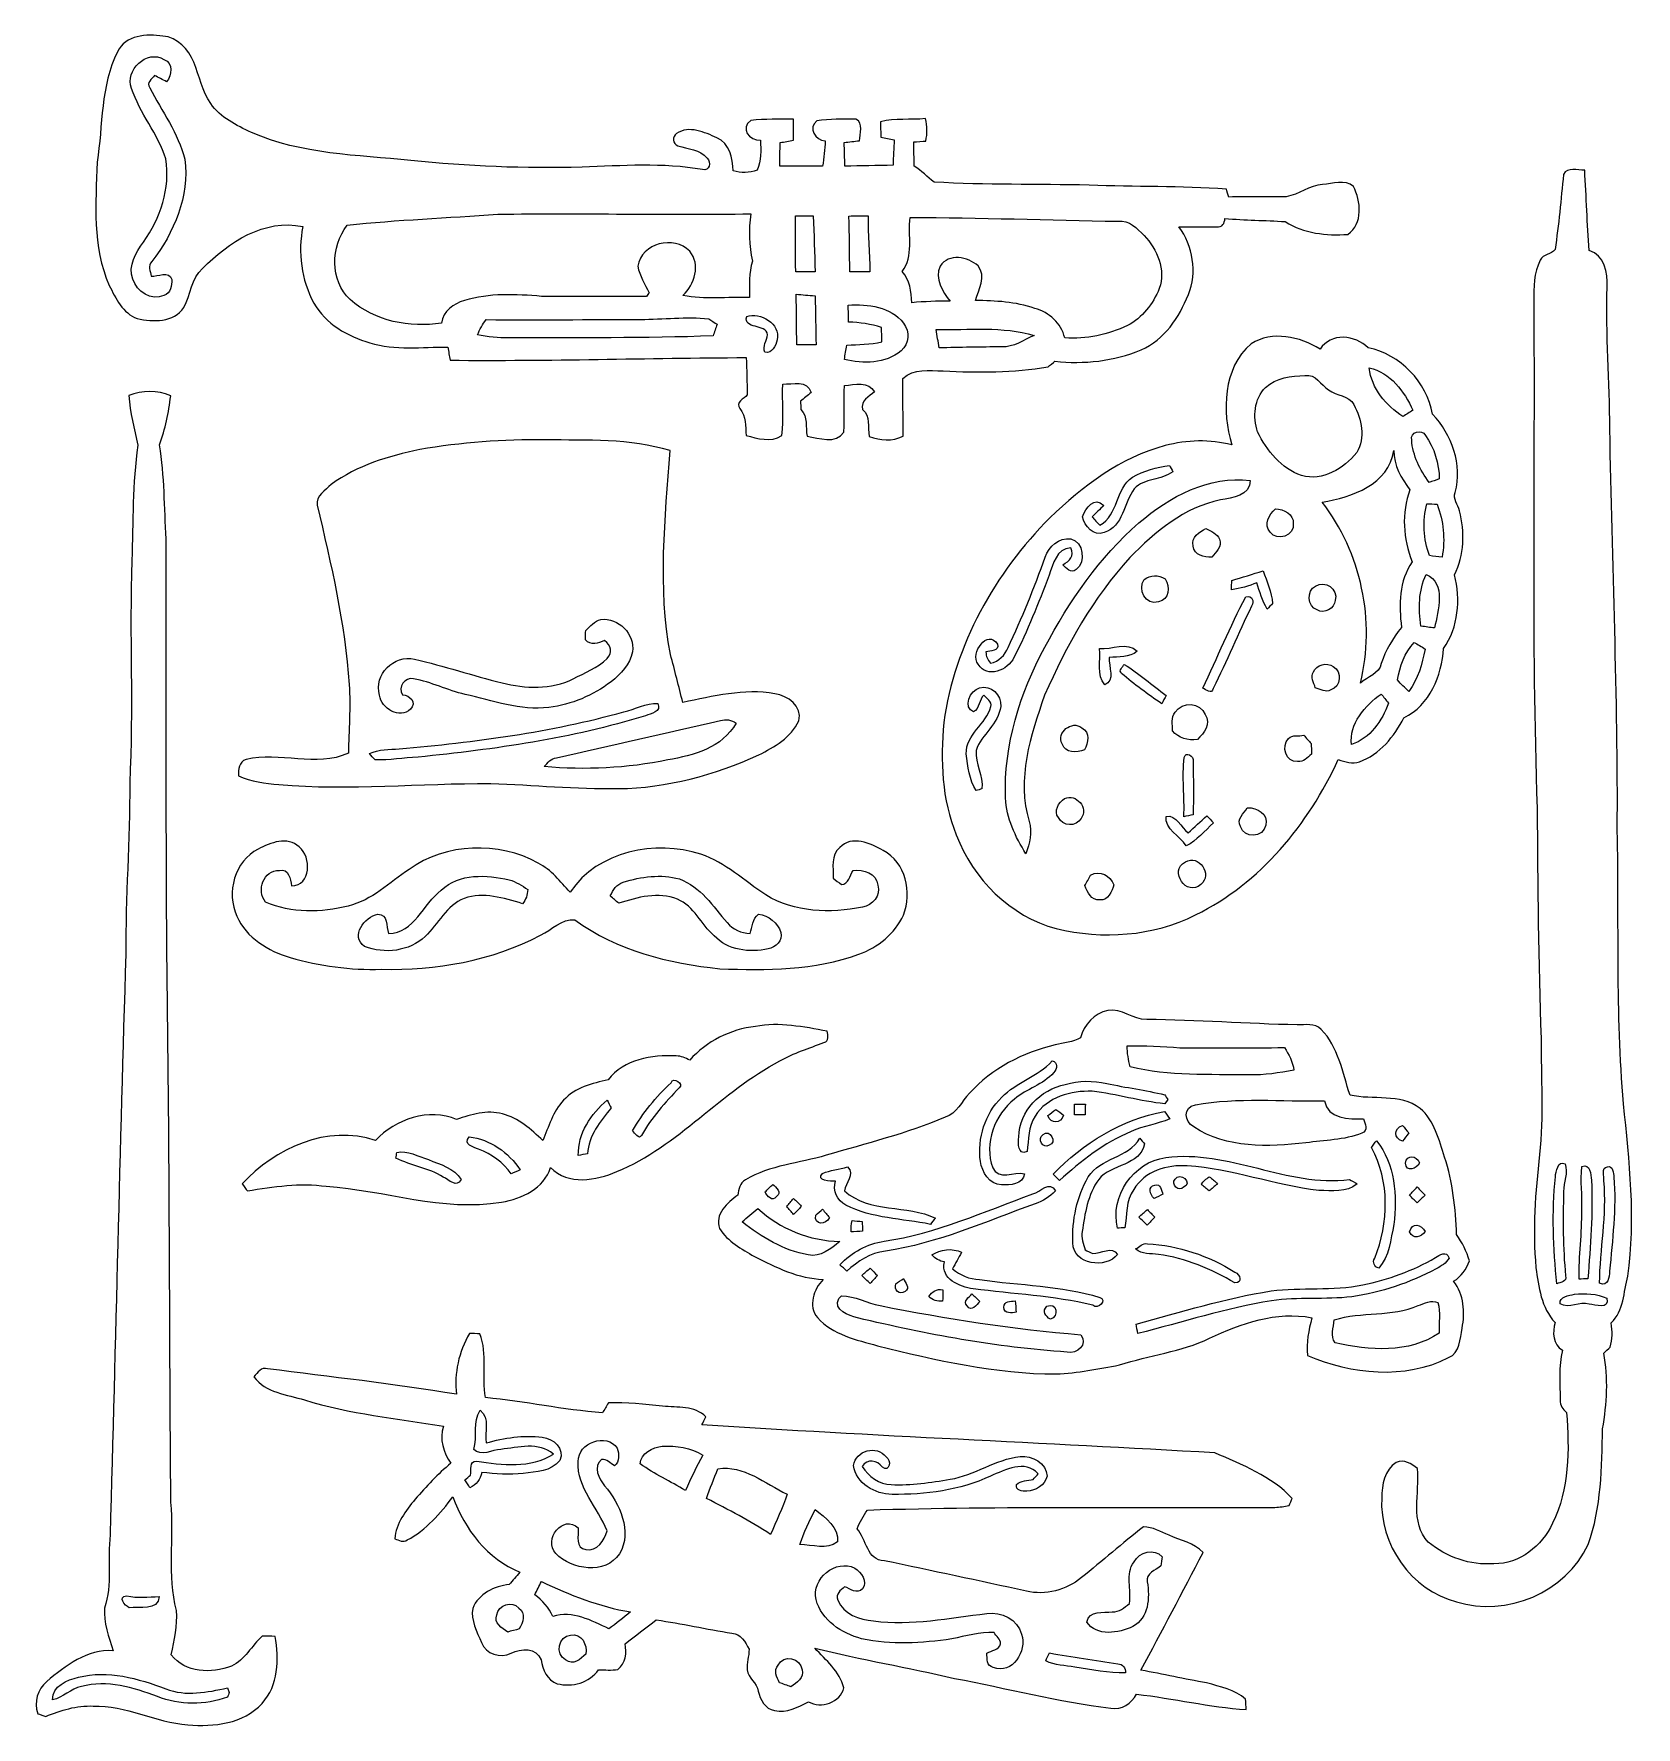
# Model space of a CAD drawing. Header units: centimetres. Extents: x -7.7 to 7.8, y -8.1 to 8.3.
import ezdxf

# ---------------------------------------------------------------- set-up
doc = ezdxf.new("R2010")
doc.units = ezdxf.units.CM
doc.header["$MEASUREMENT"] = 0
doc.layers.add('Camada 1', color=7, linetype='Continuous')

msp = doc.modelspace()

# ---------------------------------------------------------------- linework, layer by layer
at = {"layer": 'Camada 1', "color": 156}
for points, knots in [([(-6.92467, 8.09448), (-6.85058, 8.25817), (-6.64209, 8.26664), (-6.48828, 8.24512), (-6.48828, 8.24512), (-6.34505, 8.23559), (-6.24063, 8.11636), (-6.18737, 7.99218), (-6.18737, 7.99218), (-6.13409, 7.85883), (-6.10763, 7.71243), (-6.02438, 7.59283), (-6.02438, 7.59283), (-5.93054, 7.45666), (-5.77673, 7.38116), (-5.63104, 7.31378), (-5.63104, 7.31378), (-5.14526, 7.09999), (-4.60833, 7.09577), (-4.08939, 7.04215), (-4.08939, 7.04215), (-3.53976, 6.98534), (-2.98626, 6.9617), (-2.43346, 6.97864), (-2.43346, 6.97864), (-2.0454, 6.98958), (-1.65276, 7.0231), (-1.26787, 6.9543), (-1.26787, 6.9543), (-1.19803, 6.93208), (-1.1818, 7.02734), (-1.22378, 7.06542), (-1.22378, 7.06542), (-1.29151, 7.15256), (-1.41005, 7.15327), (-1.50671, 7.18361), (-1.50671, 7.18361), (-1.55539, 7.2016), (-1.56562, 7.27499), (-1.51799, 7.30179), (-1.51799, 7.30179), (-1.40053, 7.38611), (-1.246, 7.31378), (-1.12923, 7.26227), (-1.12923, 7.26227), (-1.004, 7.20794), (-0.97401, 7.06402), (-0.9726, 6.9416), (-0.9726, 6.9416), (-0.8957, 6.91868), (-0.81633, 6.92221), (-0.74083, 6.94937), (-0.74083, 6.94937), (-0.69814, 7.04037), (-0.70484, 7.14092), (-0.7066, 7.2383), (-0.7066, 7.2383), (-0.81526, 7.23159), (-0.90945, 7.35576), (-0.7994, 7.43055), (-0.7994, 7.43055), (-0.66357, 7.44326), (-0.52599, 7.43973), (-0.38946, 7.4429), (-0.38946, 7.4429), (-0.3877, 7.37481), (-0.387, 7.30673), (-0.387, 7.23864), (-0.387, 7.23864), (-0.4311, 7.23089), (-0.47483, 7.22312), (-0.51822, 7.21501), (-0.51822, 7.21501), (-0.51859, 7.13916), (-0.51893, 7.06296), (-0.51893, 6.98675), (-0.51893, 6.98675), (-0.38135, 6.98675), (-0.24377, 6.98712), (-0.10617, 6.98605), (-0.10617, 6.98605), (-0.09172, 7.06754), (-0.08678, 7.1501), (-0.08042, 7.23229), (-0.08042, 7.23229), (-0.17814, 7.23477), (-0.25011, 7.36106), (-0.16191, 7.42421), (-0.16191, 7.42421), (-0.03915, 7.44926), (0.09065, 7.43761), (0.21624, 7.4422), (0.21624, 7.4422), (0.29033, 7.4048), (0.25471, 7.29967), (0.24977, 7.23299), (0.24977, 7.23299), (0.20038, 7.22806), (0.15098, 7.22241), (0.10195, 7.21676), (0.10195, 7.21676), (0.10583, 7.14058), (0.10724, 7.06402), (0.10759, 6.98782), (0.10759, 6.98782), (0.26353, 6.99028), (0.4198, 6.99311), (0.57572, 6.99664), (0.57572, 6.99664), (0.5775, 7.07884), (0.58173, 7.16068), (0.58702, 7.24252), (0.58702, 7.24252), (0.54363, 7.25063), (0.50058, 7.25945), (0.45755, 7.26827), (0.45755, 7.26827), (0.45507, 7.31767), (0.45366, 7.36706), (0.45332, 7.4168), (0.45332, 7.4168), (0.59584, 7.45243), (0.74436, 7.43267), (0.88971, 7.44677), (0.88971, 7.44677), (0.90628, 7.37517), (0.9084, 7.30179), (0.89041, 7.23018), (0.89041, 7.23018), (0.86184, 7.2277), (0.80539, 7.22347), (0.77716, 7.22136), (0.77716, 7.22136), (0.77716, 7.14304), (0.77716, 7.06472), (0.77893, 6.98605), (0.77893, 6.98605), (0.85336, 6.94831), (0.90346, 6.87704), (0.97225, 6.83365), (0.97225, 6.83365), (1.47109, 6.80191), (1.97167, 6.81743), (2.47085, 6.80295), (2.47085, 6.80295), (2.91358, 6.78744), (3.35808, 6.79591), (3.79942, 6.76556), (3.79942, 6.76556), (3.80505, 6.74616), (3.81599, 6.70772), (3.82164, 6.6883), (3.82164, 6.6883), (4.00649, 6.69642), (4.19169, 6.68584), (4.37656, 6.69183), (4.37656, 6.69183), (4.49967, 6.7123), (4.60233, 6.80332), (4.72968, 6.81107), (4.72968, 6.81107), (4.82669, 6.8146), (4.94454, 6.86364), (5.02708, 6.79202), (5.02708, 6.79202), (5.1008, 6.6488), (5.12163, 6.43183), (4.97451, 6.32741), (4.97451, 6.32741), (4.76603, 6.31437), (4.54659, 6.33552), (4.36738, 6.45159), (4.36738, 6.45159), (4.173, 6.46465), (3.97791, 6.4636), (3.78388, 6.48263), (3.78388, 6.48263), (3.78354, 6.43607), (3.75813, 6.39409), (3.70557, 6.4015), (3.70557, 6.4015), (3.58352, 6.39726), (3.46145, 6.40221), (3.3394, 6.40221), (3.3394, 6.40221), (3.47415, 6.21629), (3.5193, 5.96089), (3.43146, 5.74498), (3.43146, 5.74498), (3.34115, 5.52626), (3.20004, 5.30718), (2.9739, 5.21158), (2.9739, 5.21158), (2.71285, 5.10046), (2.42076, 5.07047), (2.14029, 5.1008), (2.14029, 5.1008), (2.12372, 5.0874), (2.09091, 5.0606), (2.07468, 5.04718), (2.07468, 5.04718), (1.73989, 4.98756), (1.39805, 4.9918), (1.05974, 5.00732), (1.05974, 5.00732), (0.92638, 5.00873), (0.77576, 5.03378), (0.66922, 4.9336), (0.66922, 4.9336), (0.66745, 4.74802), (0.67344, 4.56282), (0.67168, 4.37761), (0.67168, 4.37761), (0.56797, 4.32187), (0.4512, 4.33528), (0.34466, 4.37479), (0.34466, 4.37479), (0.32666, 4.46263), (0.35947, 4.5727), (0.27939, 4.63479), (0.27939, 4.63479), (0.25964, 4.72122), (0.34113, 4.75967), (0.39687, 4.80625), (0.39687, 4.80625), (0.33513, 4.90926), (0.20425, 4.87539), (0.10583, 4.8655), (0.10583, 4.8655), (0.09525, 4.71594), (0.10759, 4.566), (0.09771, 4.41642), (0.09771, 4.41642), (0.02222, 4.29294), (-0.14181, 4.36068), (-0.25646, 4.37549), (-0.25646, 4.37549), (-0.27235, 4.46229), (-0.24694, 4.566), (-0.31574, 4.63408), (-0.31574, 4.63408), (-0.31679, 4.6542), (-0.31891, 4.6944), (-0.31996, 4.71452), (-0.31996, 4.71452), (-0.28539, 4.74203), (-0.25118, 4.77026), (-0.2166, 4.79812), (-0.2166, 4.79812), (-0.2533, 4.92337), (-0.39582, 4.87749), (-0.49213, 4.88102), (-0.49213, 4.88102), (-0.49917, 4.71452), (-0.47871, 4.54659), (-0.502, 4.3815), (-0.502, 4.3815), (-0.60678, 4.3127), (-0.73554, 4.35609), (-0.84666, 4.38255), (-0.84666, 4.38255), (-0.85124, 4.47286), (-0.84632, 4.56812), (-0.90557, 4.6429), (-0.90557, 4.6429), (-0.95215, 4.70217), (-0.86818, 4.73957), (-0.83467, 4.77519), (-0.83467, 4.77519), (-0.83889, 4.89549), (-0.83889, 5.01614), (-0.84632, 5.13608), (-0.84632, 5.13608), (-1.80057, 5.13291), (-2.75554, 5.10151), (-3.70945, 5.11104), (-3.70945, 5.11104), (-3.71686, 5.15267), (-3.72392, 5.19465), (-3.73097, 5.23662), (-3.73097, 5.23662), (-3.98215, 5.24157), (-4.2411, 5.201), (-4.48522, 5.27931), (-4.48522, 5.27931), (-4.7011, 5.34246), (-4.91348, 5.46169), (-5.02673, 5.66384), (-5.02673, 5.66384), (-5.15055, 5.8861), (-5.18195, 6.15526), (-5.13362, 6.40362), (-5.13362, 6.40362), (-5.50579, 6.48229), (-5.85328, 6.25122), (-6.1034, 5.99897), (-6.1034, 5.99897), (-6.21417, 5.90161), (-6.21629, 5.74286), (-6.28473, 5.62115), (-6.28473, 5.62115), (-6.38245, 5.47546), (-6.58283, 5.47863), (-6.73522, 5.5132), (-6.73522, 5.5132), (-6.87422, 5.56506), (-6.94407, 5.71005), (-7.0058, 5.83494), (-7.0058, 5.83494), (-7.17303, 6.20818), (-7.13458, 6.62834), (-7.12364, 7.02592), (-7.12364, 7.02592), (-7.06578, 7.38258), (-7.09329, 7.76498), (-6.92467, 8.09448)], [0, 0, 0, 0, 0.0125, 0.0125, 0.0125, 0.0125, 0.025, 0.025, 0.025, 0.025, 0.0375, 0.0375, 0.0375, 0.0375, 0.05, 0.05, 0.05, 0.05, 0.0625, 0.0625, 0.0625, 0.0625, 0.075, 0.075, 0.075, 0.075, 0.0875, 0.0875, 0.0875, 0.0875, 0.1, 0.1, 0.1, 0.1, 0.1125, 0.1125, 0.1125, 0.1125, 0.125, 0.125, 0.125, 0.125, 0.1375, 0.1375, 0.1375, 0.1375, 0.15, 0.15, 0.15, 0.15, 0.1625, 0.1625, 0.1625, 0.1625, 0.175, 0.175, 0.175, 0.175, 0.1875, 0.1875, 0.1875, 0.1875, 0.2, 0.2, 0.2, 0.2, 0.2125, 0.2125, 0.2125, 0.2125, 0.225, 0.225, 0.225, 0.225, 0.2375, 0.2375, 0.2375, 0.2375, 0.25, 0.25, 0.25, 0.25, 0.2625, 0.2625, 0.2625, 0.2625, 0.275, 0.275, 0.275, 0.275, 0.2875, 0.2875, 0.2875, 0.2875, 0.3, 0.3, 0.3, 0.3, 0.3125, 0.3125, 0.3125, 0.3125, 0.325, 0.325, 0.325, 0.325, 0.3375, 0.3375, 0.3375, 0.3375, 0.35, 0.35, 0.35, 0.35, 0.3625, 0.3625, 0.3625, 0.3625, 0.375, 0.375, 0.375, 0.375, 0.3875, 0.3875, 0.3875, 0.3875, 0.4, 0.4, 0.4, 0.4, 0.4125, 0.4125, 0.4125, 0.4125, 0.425, 0.425, 0.425, 0.425, 0.4375, 0.4375, 0.4375, 0.4375, 0.45, 0.45, 0.45, 0.45, 0.4625, 0.4625, 0.4625, 0.4625, 0.475, 0.475, 0.475, 0.475, 0.4875, 0.4875, 0.4875, 0.4875, 0.5, 0.5, 0.5, 0.5, 0.5125, 0.5125, 0.5125, 0.5125, 0.525, 0.525, 0.525, 0.525, 0.5375, 0.5375, 0.5375, 0.5375, 0.55, 0.55, 0.55, 0.55, 0.5625, 0.5625, 0.5625, 0.5625, 0.575, 0.575, 0.575, 0.575, 0.5875, 0.5875, 0.5875, 0.5875, 0.6, 0.6, 0.6, 0.6, 0.6125, 0.6125, 0.6125, 0.6125, 0.625, 0.625, 0.625, 0.625, 0.6375, 0.6375, 0.6375, 0.6375, 0.65, 0.65, 0.65, 0.65, 0.6625, 0.6625, 0.6625, 0.6625, 0.675, 0.675, 0.675, 0.675, 0.6875, 0.6875, 0.6875, 0.6875, 0.7, 0.7, 0.7, 0.7, 0.7125, 0.7125, 0.7125, 0.7125, 0.725, 0.725, 0.725, 0.725, 0.7375, 0.7375, 0.7375, 0.7375, 0.75, 0.75, 0.75, 0.75, 0.7625, 0.7625, 0.7625, 0.7625, 0.775, 0.775, 0.775, 0.775, 0.7875, 0.7875, 0.7875, 0.7875, 0.8, 0.8, 0.8, 0.8, 0.8125, 0.8125, 0.8125, 0.8125, 0.825, 0.825, 0.825, 0.825, 0.8375, 0.8375, 0.8375, 0.8375, 0.85, 0.85, 0.85, 0.85, 0.8625, 0.8625, 0.8625, 0.8625, 0.875, 0.875, 0.875, 0.875, 0.8875, 0.8875, 0.8875, 0.8875, 0.9, 0.9, 0.9, 0.9, 0.9125, 0.9125, 0.9125, 0.9125, 0.925, 0.925, 0.925, 0.925, 0.9375, 0.9375, 0.9375, 0.9375, 0.95, 0.95, 0.95, 0.95, 0.9625, 0.9625, 0.9625, 0.9625, 0.975, 0.975, 0.975, 0.975, 1, 1, 1, 1]), ([(-6.79062, 7.73994), (-6.79062, 7.73994), (-6.79062, 7.73994), (-6.79062, 7.73994), (-6.79062, 7.73994), (-6.71125, 7.49793), (-6.5345, 7.30108), (-6.459, 7.05731), (-6.459, 7.05731), (-6.41244, 6.77333), (-6.51228, 6.48441), (-6.67561, 6.25369), (-6.67561, 6.25369), (-6.74616, 6.15068), (-6.8273, 6.02509), (-6.77721, 5.89562), (-6.77721, 5.89562), (-6.74475, 5.77427), (-6.59553, 5.68325), (-6.47629, 5.73651), (-6.47629, 5.73651), (-6.41278, 5.75909), (-6.40009, 5.83352), (-6.39903, 5.89209), (-6.39903, 5.89209), (-6.42972, 5.98099), (-6.5352, 5.91679), (-6.60047, 5.92454), (-6.60047, 5.92454), (-6.60822, 5.9711), (-6.63434, 6.02473), (-6.59377, 6.06424), (-6.59377, 6.06424), (-6.38033, 6.34188), (-6.22652, 6.6989), (-6.27556, 7.0545), (-6.27556, 7.0545), (-6.33552, 7.30708), (-6.50027, 7.51662), (-6.61317, 7.74629), (-6.61317, 7.74629), (-6.64986, 7.79533), (-6.59448, 7.8292), (-6.56802, 7.86448), (-6.56802, 7.86448), (-6.52885, 7.84401), (-6.49005, 7.82389), (-6.45089, 7.80379), (-6.45089, 7.80379), (-6.39938, 7.86765), (-6.38386, 7.983), (-6.47664, 8.01793), (-6.47664, 8.01793), (-6.64279, 8.12376), (-6.85729, 7.90998), (-6.79062, 7.73994)], [0, 0, 0, 0, 0.06666667, 0.06666667, 0.06666667, 0.06666667, 0.13333333, 0.13333333, 0.13333333, 0.13333333, 0.2, 0.2, 0.2, 0.2, 0.26666667, 0.26666667, 0.26666667, 0.26666667, 0.33333333, 0.33333333, 0.33333333, 0.33333333, 0.4, 0.4, 0.4, 0.4, 0.46666667, 0.46666667, 0.46666667, 0.46666667, 0.53333333, 0.53333333, 0.53333333, 0.53333333, 0.6, 0.6, 0.6, 0.6, 0.66666667, 0.66666667, 0.66666667, 0.66666667, 0.73333333, 0.73333333, 0.73333333, 0.73333333, 0.8, 0.8, 0.8, 0.8, 0.86666667, 0.86666667, 0.86666667, 0.86666667, 1, 1, 1, 1]), ([(7.05979, 6.90738), (7.0986, 6.98534), (7.19561, 6.94407), (7.26405, 6.94831), (7.26405, 6.94831), (7.2792, 6.68972), (7.28873, 6.43042), (7.30708, 6.17185), (7.30708, 6.17185), (7.45808, 6.13021), (7.48595, 5.95453), (7.48064, 5.82012), (7.48064, 5.82012), (7.46831, 5.36187), (7.50393, 4.90466), (7.5078, 4.44605), (7.5078, 4.44605), (7.52827, 3.15241), (7.58825, 1.85878), (7.57907, 0.56409), (7.57907, 0.56409), (7.59848, -0.31679), (7.5625, -1.19979), (7.6401, -2.07822), (7.6401, -2.07822), (7.69372, -2.63065), (7.76181, -3.19193), (7.68139, -3.74473), (7.68139, -3.74473), (7.6408, -3.89924), (7.64329, -4.08128), (7.51945, -4.1984), (7.51945, -4.1984), (7.53745, -4.27637), (7.52863, -4.35575), (7.51063, -4.43264), (7.51063, -4.43264), (7.49511, -4.44712), (7.46407, -4.47533), (7.44855, -4.48944), (7.44855, -4.48944), (7.49406, -4.72934), (7.4803, -4.98086), (7.43691, -5.2204), (7.43691, -5.2204), (7.42843, -5.59611), (7.42809, -5.98275), (7.2965, -6.34012), (7.2965, -6.34012), (7.08625, -6.80402), (6.50558, -7.04744), (6.02402, -6.89327), (6.02402, -6.89327), (5.58446, -6.78427), (5.27685, -6.33552), (5.30119, -5.88963), (5.30119, -5.88963), (5.30401, -5.76579), (5.32659, -5.61764), (5.44194, -5.54777), (5.44194, -5.54777), (5.51814, -5.50827), (5.58835, -5.56365), (5.64797, -5.60599), (5.64797, -5.60599), (5.67124, -5.84129), (5.57072, -6.12598), (5.75168, -6.31789), (5.75168, -6.31789), (5.92771, -6.46148), (6.15702, -6.54507), (6.38598, -6.52604), (6.38598, -6.52604), (6.63609, -6.52992), (6.84917, -6.35175), (6.9543, -6.1355), (6.9543, -6.1355), (7.11588, -5.80495), (7.11694, -5.4229), (7.08942, -5.06411), (7.08942, -5.06411), (7.05272, -5.03344), (7.02451, -4.99321), (7.02839, -4.94383), (7.02839, -4.94383), (7.0238, -4.78296), (7.01216, -4.61963), (7.04919, -4.46158), (7.04919, -4.46158), (6.95642, -4.40265), (6.95077, -4.29012), (6.97793, -4.19381), (6.97793, -4.19381), (6.84423, -4.05129), (6.81813, -3.84915), (6.79309, -3.66394), (6.79309, -3.66394), (6.75886, -3.29952), (6.78602, -2.93299), (6.828, -2.57033), (6.828, -2.57033), (6.86893, -2.19709), (6.84106, -1.82245), (6.84176, -1.44814), (6.84176, -1.44814), (6.81601, -0.70626), (6.80931, 0.03598), (6.80473, 0.77823), (6.80473, 0.77823), (6.74687, 2.41123), (6.7839, 4.046), (6.77157, 5.67972), (6.77157, 5.67972), (6.77157, 5.81377), (6.76909, 5.957), (6.83506, 6.078), (6.83506, 6.078), (6.86011, 6.13903), (6.9409, 6.13339), (6.97723, 6.18208), (6.97723, 6.18208), (7.01392, 6.42267), (7.03403, 6.66537), (7.05979, 6.90738)], [0, 0, 0, 0, 0.03125, 0.03125, 0.03125, 0.03125, 0.0625, 0.0625, 0.0625, 0.0625, 0.09375, 0.09375, 0.09375, 0.09375, 0.125, 0.125, 0.125, 0.125, 0.15625, 0.15625, 0.15625, 0.15625, 0.1875, 0.1875, 0.1875, 0.1875, 0.21875, 0.21875, 0.21875, 0.21875, 0.25, 0.25, 0.25, 0.25, 0.28125, 0.28125, 0.28125, 0.28125, 0.3125, 0.3125, 0.3125, 0.3125, 0.34375, 0.34375, 0.34375, 0.34375, 0.375, 0.375, 0.375, 0.375, 0.40625, 0.40625, 0.40625, 0.40625, 0.4375, 0.4375, 0.4375, 0.4375, 0.46875, 0.46875, 0.46875, 0.46875, 0.5, 0.5, 0.5, 0.5, 0.53125, 0.53125, 0.53125, 0.53125, 0.5625, 0.5625, 0.5625, 0.5625, 0.59375, 0.59375, 0.59375, 0.59375, 0.625, 0.625, 0.625, 0.625, 0.65625, 0.65625, 0.65625, 0.65625, 0.6875, 0.6875, 0.6875, 0.6875, 0.71875, 0.71875, 0.71875, 0.71875, 0.75, 0.75, 0.75, 0.75, 0.78125, 0.78125, 0.78125, 0.78125, 0.8125, 0.8125, 0.8125, 0.8125, 0.84375, 0.84375, 0.84375, 0.84375, 0.875, 0.875, 0.875, 0.875, 0.90625, 0.90625, 0.90625, 0.90625, 0.9375, 0.9375, 0.9375, 0.9375, 1, 1, 1, 1]), ([(-4.70393, 6.41631), (-4.70393, 6.41631), (-4.70393, 6.41631), (-4.70393, 6.41631), (-4.70393, 6.41631), (-4.86445, 6.211), (-4.87221, 5.88222), (-4.67501, 5.69736), (-4.67501, 5.69736), (-4.43864, 5.4871), (-4.09821, 5.42254), (-3.7913, 5.4691), (-3.7913, 5.4691), (-3.78178, 5.58765), (-3.67488, 5.65679), (-3.57152, 5.68888), (-3.57152, 5.68888), (-3.32951, 5.76155), (-3.07304, 5.74993), (-2.82434, 5.7284), (-2.82434, 5.7284), (-2.48603, 5.72416), (-2.14736, 5.72593), (-1.80903, 5.72698), (-1.80903, 5.72698), (-1.80269, 5.73617), (-1.79, 5.75486), (-1.78364, 5.76403), (-1.78364, 5.76403), (-1.8295, 5.84517), (-1.87254, 5.92842), (-1.89476, 6.0198), (-1.89476, 6.0198), (-1.85632, 6.24451), (-1.54515, 6.32178), (-1.39135, 6.16444), (-1.39135, 6.16444), (-1.2834, 6.03391), (-1.34301, 5.84376), (-1.45767, 5.73829), (-1.45767, 5.73829), (-1.24566, 5.69453), (-1.02729, 5.72452), (-0.81244, 5.71605), (-0.81244, 5.71605), (-0.81526, 5.83459), (-0.81915, 5.95453), (-0.78493, 6.06918), (-0.78493, 6.06918), (-0.81704, 6.21911), (-0.82515, 6.37363), (-0.80044, 6.52568), (-0.80044, 6.52568), (-1.61571, 6.51862), (-2.43134, 6.53062), (-3.2466, 6.52356), (-3.2466, 6.52356), (-3.73238, 6.48582), (-4.21922, 6.46994), (-4.70393, 6.41631)], [0, 0, 0, 0, 0.0625, 0.0625, 0.0625, 0.0625, 0.125, 0.125, 0.125, 0.125, 0.1875, 0.1875, 0.1875, 0.1875, 0.25, 0.25, 0.25, 0.25, 0.3125, 0.3125, 0.3125, 0.3125, 0.375, 0.375, 0.375, 0.375, 0.4375, 0.4375, 0.4375, 0.4375, 0.5, 0.5, 0.5, 0.5, 0.5625, 0.5625, 0.5625, 0.5625, 0.625, 0.625, 0.625, 0.625, 0.6875, 0.6875, 0.6875, 0.6875, 0.75, 0.75, 0.75, 0.75, 0.8125, 0.8125, 0.8125, 0.8125, 0.875, 0.875, 0.875, 0.875, 1, 1, 1, 1]), ([(-0.36936, 6.50592), (-0.36936, 6.50592), (-0.36936, 6.50592), (-0.36936, 6.50592), (-0.36936, 6.50592), (-0.37076, 6.326), (-0.36795, 6.1461), (-0.36653, 5.96618), (-0.36653, 5.96618), (-0.30444, 5.96652), (-0.242, 5.96688), (-0.17955, 5.96618), (-0.17955, 5.96618), (-0.18238, 6.1468), (-0.19049, 6.32741), (-0.19649, 6.50769), (-0.19649, 6.50769), (-0.254, 6.50733), (-0.31184, 6.50662), (-0.36936, 6.50592)], [0, 0, 0, 0, 0.16666667, 0.16666667, 0.16666667, 0.16666667, 0.33333333, 0.33333333, 0.33333333, 0.33333333, 0.5, 0.5, 0.5, 0.5, 0.66666667, 0.66666667, 0.66666667, 0.66666667, 1, 1, 1, 1]), ([(0.14639, 6.50521), (0.14639, 6.50521), (0.14639, 6.50521), (0.14639, 6.50521), (0.14639, 6.50521), (0.15416, 6.326), (0.15309, 6.1468), (0.15769, 5.96723), (0.15769, 5.96723), (0.22189, 5.96723), (0.28645, 5.96652), (0.35065, 5.96618), (0.35065, 5.96618), (0.34854, 6.14644), (0.3309, 6.32636), (0.33338, 6.50699), (0.33338, 6.50699), (0.27094, 6.50662), (0.20849, 6.50628), (0.14639, 6.50521)], [0, 0, 0, 0, 0.16666667, 0.16666667, 0.16666667, 0.16666667, 0.33333333, 0.33333333, 0.33333333, 0.33333333, 0.5, 0.5, 0.5, 0.5, 0.66666667, 0.66666667, 0.66666667, 0.66666667, 1, 1, 1, 1]), ([(0.73978, 6.4897), (0.73978, 6.4897), (0.73978, 6.4897), (0.73978, 6.4897), (0.73978, 6.4897), (0.71683, 6.31825), (0.77823, 6.11575), (0.66321, 5.96935), (0.66321, 5.96935), (0.73625, 5.88503), (0.75318, 5.77497), (0.7553, 5.66702), (0.7553, 5.66702), (0.87841, 5.67796), (1.00224, 5.6843), (1.12642, 5.68218), (1.12642, 5.68218), (1.05587, 5.77673), (0.97189, 5.89808), (1.03082, 6.01944), (1.03082, 6.01944), (1.11478, 6.15068), (1.2975, 6.11011), (1.39805, 6.02262), (1.39805, 6.02262), (1.48166, 5.91925), (1.40158, 5.79578), (1.37125, 5.68888), (1.37125, 5.68888), (1.56491, 5.68607), (1.76106, 5.67619), (1.94592, 5.61269), (1.94592, 5.61269), (2.08314, 5.57247), (2.2031, 5.47122), (2.23519, 5.32694), (2.23519, 5.32694), (2.44369, 5.31354), (2.6536, 5.35552), (2.84161, 5.44653), (2.84161, 5.44653), (2.98555, 5.51956), (3.08997, 5.65679), (3.14924, 5.80424), (3.14924, 5.80424), (3.21734, 5.98664), (3.12666, 6.18243), (3.00284, 6.31718), (3.00284, 6.31718), (2.93546, 6.38422), (2.85784, 6.46852), (2.75307, 6.45512), (2.75307, 6.45512), (2.08173, 6.46182), (1.41111, 6.49427), (0.73978, 6.4897)], [0, 0, 0, 0, 0.06666667, 0.06666667, 0.06666667, 0.06666667, 0.13333333, 0.13333333, 0.13333333, 0.13333333, 0.2, 0.2, 0.2, 0.2, 0.26666667, 0.26666667, 0.26666667, 0.26666667, 0.33333333, 0.33333333, 0.33333333, 0.33333333, 0.4, 0.4, 0.4, 0.4, 0.46666667, 0.46666667, 0.46666667, 0.46666667, 0.53333333, 0.53333333, 0.53333333, 0.53333333, 0.6, 0.6, 0.6, 0.6, 0.66666667, 0.66666667, 0.66666667, 0.66666667, 0.73333333, 0.73333333, 0.73333333, 0.73333333, 0.8, 0.8, 0.8, 0.8, 0.86666667, 0.86666667, 0.86666667, 0.86666667, 1, 1, 1, 1]), ([(-0.36194, 5.74815), (-0.36194, 5.74815), (-0.36194, 5.74815), (-0.36194, 5.74815), (-0.36194, 5.74815), (-0.35736, 5.58517), (-0.36335, 5.42183), (-0.35453, 5.2585), (-0.35453, 5.2585), (-0.29316, 5.2585), (-0.23142, 5.2585), (-0.17003, 5.2585), (-0.17003, 5.2585), (-0.17144, 5.41689), (-0.17533, 5.57564), (-0.17992, 5.73405), (-0.17992, 5.73405), (-0.24058, 5.7397), (-0.30127, 5.74392), (-0.36194, 5.74815)], [0, 0, 0, 0, 0.16666667, 0.16666667, 0.16666667, 0.16666667, 0.33333333, 0.33333333, 0.33333333, 0.33333333, 0.5, 0.5, 0.5, 0.5, 0.66666667, 0.66666667, 0.66666667, 0.66666667, 1, 1, 1, 1]), ([(-0.84067, 5.53366), (-0.84067, 5.53366), (-0.84067, 5.53366), (-0.84067, 5.53366), (-0.84067, 5.53366), (-0.87841, 5.40666), (-0.65334, 5.4677), (-0.63887, 5.35763), (-0.63887, 5.35763), (-0.64735, 5.30119), (-0.68862, 5.24615), (-0.66462, 5.18795), (-0.66462, 5.18795), (-0.59513, 5.17207), (-0.55633, 5.25251), (-0.54751, 5.30895), (-0.54751, 5.30895), (-0.50765, 5.46488), (-0.71154, 5.57705), (-0.84067, 5.53366)], [0, 0, 0, 0, 0.16666667, 0.16666667, 0.16666667, 0.16666667, 0.33333333, 0.33333333, 0.33333333, 0.33333333, 0.5, 0.5, 0.5, 0.5, 0.66666667, 0.66666667, 0.66666667, 0.66666667, 1, 1, 1, 1]), ([(0.14145, 5.64479), (0.14145, 5.64479), (0.14145, 5.64479), (0.14145, 5.64479), (0.14145, 5.64479), (0.14216, 5.59011), (0.14323, 5.53507), (0.14464, 5.4804), (0.14464, 5.4804), (0.25293, 5.47511), (0.36125, 5.46206), (0.46426, 5.42678), (0.46426, 5.42678), (0.4646, 5.38127), (0.46496, 5.33541), (0.46531, 5.28954), (0.46531, 5.28954), (0.35453, 5.26167), (0.23988, 5.2652), (0.127, 5.25533), (0.127, 5.25533), (0.11959, 5.21017), (0.11148, 5.16502), (0.10442, 5.11951), (0.10442, 5.11951), (0.28645, 5.074), (0.50236, 5.074), (0.65193, 5.20242), (0.65193, 5.20242), (0.73166, 5.26767), (0.73907, 5.38833), (0.67627, 5.46805), (0.67627, 5.46805), (0.55316, 5.63104), (0.33055, 5.65431), (0.14145, 5.64479)], [0, 0, 0, 0, 0.1, 0.1, 0.1, 0.1, 0.2, 0.2, 0.2, 0.2, 0.3, 0.3, 0.3, 0.3, 0.4, 0.4, 0.4, 0.4, 0.5, 0.5, 0.5, 0.5, 0.6, 0.6, 0.6, 0.6, 0.7, 0.7, 0.7, 0.7, 0.8, 0.8, 0.8, 0.8, 1, 1, 1, 1]), ([(-3.44487, 5.35798), (-3.44487, 5.35798), (-3.44487, 5.35798), (-3.44487, 5.35798), (-3.44487, 5.35798), (-3.34503, 5.33576), (-3.24272, 5.32623), (-3.14042, 5.32729), (-3.14042, 5.32729), (-2.48214, 5.32977), (-1.8235, 5.32236), (-1.16557, 5.34634), (-1.16557, 5.34634), (-1.15217, 5.38339), (-1.13946, 5.42079), (-1.12713, 5.45818), (-1.12713, 5.45818), (-1.14687, 5.47122), (-1.18674, 5.49768), (-1.20685, 5.51074), (-1.20685, 5.51074), (-1.42662, 5.53507), (-1.64818, 5.50579), (-1.86867, 5.50579), (-1.86867, 5.50579), (-2.36573, 5.50579), (-2.86278, 5.49733), (-3.3595, 5.50367), (-3.3595, 5.50367), (-3.39548, 5.45994), (-3.42194, 5.40948), (-3.44487, 5.35798)], [0, 0, 0, 0, 0.11111111, 0.11111111, 0.11111111, 0.11111111, 0.22222222, 0.22222222, 0.22222222, 0.22222222, 0.33333333, 0.33333333, 0.33333333, 0.33333333, 0.44444444, 0.44444444, 0.44444444, 0.44444444, 0.55555556, 0.55555556, 0.55555556, 0.55555556, 0.66666667, 0.66666667, 0.66666667, 0.66666667, 0.77777778, 0.77777778, 0.77777778, 0.77777778, 1, 1, 1, 1]), ([(0.99094, 5.40702), (0.99094, 5.40702), (0.99094, 5.40702), (0.99094, 5.40702), (0.99094, 5.40702), (1.00117, 5.34846), (1.01141, 5.28954), (1.01988, 5.23063), (1.01988, 5.23063), (1.22166, 5.23346), (1.42346, 5.24016), (1.62524, 5.23945), (1.62524, 5.23945), (1.74096, 5.2338), (1.8369, 5.30965), (1.94062, 5.34882), (1.94062, 5.34882), (1.63405, 5.44335), (1.30668, 5.40137), (0.99094, 5.40702)], [0, 0, 0, 0, 0.16666667, 0.16666667, 0.16666667, 0.16666667, 0.33333333, 0.33333333, 0.33333333, 0.33333333, 0.5, 0.5, 0.5, 0.5, 0.66666667, 0.66666667, 0.66666667, 0.66666667, 1, 1, 1, 1]), ([(4.03718, 5.26944), (4.24144, 5.3982), (4.51061, 5.34034), (4.70464, 5.21757), (4.70464, 5.21757), (4.80835, 5.38056), (5.04647, 5.35657), (5.16995, 5.23027), (5.16995, 5.23027), (5.48004, 5.16924), (5.73863, 4.90007), (5.79332, 4.58927), (5.79332, 4.58927), (5.97712, 4.39103), (6.08753, 4.10104), (6.01132, 3.83329), (6.01132, 3.83329), (5.9891, 3.77013), (6.03744, 3.71369), (6.0526, 3.65441), (6.0526, 3.65441), (6.10834, 3.45086), (6.09776, 3.22757), (6.00604, 3.03671), (6.00604, 3.03671), (6.06142, 2.79717), (6.04838, 2.52906), (5.89808, 2.3248), (5.89808, 2.3248), (5.88291, 2.06162), (5.76579, 1.77446), (5.51638, 1.65417), (5.51638, 1.65417), (5.42149, 1.4746), (5.28425, 1.29611), (5.08494, 1.22836), (5.08494, 1.22836), (5.01685, 1.19803), (4.94629, 1.23225), (4.87997, 1.24919), (4.87997, 1.24919), (4.59281, 0.62335), (4.12715, 0.05574), (3.50166, -0.25293), (3.50166, -0.25293), (3.08715, -0.46002), (2.60032, -0.49247), (2.15299, -0.38522), (2.15299, -0.38522), (1.70638, -0.2667), (1.35078, 0.0956), (1.18674, 0.52105), (1.18674, 0.52105), (1.04457, 0.86359), (1.03258, 1.24249), (1.0661, 1.60725), (1.0661, 1.60725), (1.16699, 2.36114), (1.56174, 3.05223), (2.09161, 3.58846), (2.09161, 3.58846), (2.40946, 3.8929), (2.77495, 4.1723), (3.20781, 4.28483), (3.20781, 4.28483), (3.41665, 4.34233), (3.64031, 4.34622), (3.85056, 4.2919), (3.85056, 4.2919), (3.75603, 4.61751), (3.76237, 5.03132), (4.03718, 5.26944)], [0, 0, 0, 0, 0.05263158, 0.05263158, 0.05263158, 0.05263158, 0.10526316, 0.10526316, 0.10526316, 0.10526316, 0.15789474, 0.15789474, 0.15789474, 0.15789474, 0.21052632, 0.21052632, 0.21052632, 0.21052632, 0.26315789, 0.26315789, 0.26315789, 0.26315789, 0.31578947, 0.31578947, 0.31578947, 0.31578947, 0.36842105, 0.36842105, 0.36842105, 0.36842105, 0.42105263, 0.42105263, 0.42105263, 0.42105263, 0.47368421, 0.47368421, 0.47368421, 0.47368421, 0.52631579, 0.52631579, 0.52631579, 0.52631579, 0.57894737, 0.57894737, 0.57894737, 0.57894737, 0.63157895, 0.63157895, 0.63157895, 0.63157895, 0.68421053, 0.68421053, 0.68421053, 0.68421053, 0.73684211, 0.73684211, 0.73684211, 0.73684211, 0.78947368, 0.78947368, 0.78947368, 0.78947368, 0.84210526, 0.84210526, 0.84210526, 0.84210526, 0.89473684, 0.89473684, 0.89473684, 0.89473684, 1, 1, 1, 1]), ([(4.55894, 4.96393), (4.55894, 4.96393), (4.55894, 4.96393), (4.55894, 4.96393), (4.55894, 4.96393), (4.4256, 4.95687), (4.27955, 4.94417), (4.17759, 4.84786), (4.17759, 4.84786), (4.06681, 4.73886), (4.05341, 4.55999), (4.09999, 4.41854), (4.09999, 4.41854), (4.19028, 4.23757), (4.32788, 4.06259), (4.52578, 3.99486), (4.52578, 3.99486), (4.73145, 3.93946), (4.93323, 4.06364), (5.05919, 4.21781), (5.05919, 4.21781), (5.14879, 4.36033), (5.10433, 4.54235), (5.03202, 4.68207), (5.03202, 4.68207), (4.98403, 4.77414), (4.86268, 4.76496), (4.7879, 4.82389), (4.7879, 4.82389), (4.71204, 4.87291), (4.66336, 4.97945), (4.55894, 4.96393)], [0, 0, 0, 0, 0.11111111, 0.11111111, 0.11111111, 0.11111111, 0.22222222, 0.22222222, 0.22222222, 0.22222222, 0.33333333, 0.33333333, 0.33333333, 0.33333333, 0.44444444, 0.44444444, 0.44444444, 0.44444444, 0.55555556, 0.55555556, 0.55555556, 0.55555556, 0.66666667, 0.66666667, 0.66666667, 0.66666667, 0.77777778, 0.77777778, 0.77777778, 0.77777778, 1, 1, 1, 1]), ([(5.17947, 5.03731), (5.17947, 5.03731), (5.17947, 5.03731), (5.17947, 5.03731), (5.17947, 5.03731), (5.20276, 4.83799), (5.34175, 4.67147), (5.50686, 4.56706), (5.50686, 4.56706), (5.53861, 4.58681), (5.57035, 4.60691), (5.6021, 4.62704), (5.6021, 4.62704), (5.52272, 4.81012), (5.38302, 4.99109), (5.17947, 5.03731)], [0, 0, 0, 0, 0.2, 0.2, 0.2, 0.2, 0.4, 0.4, 0.4, 0.4, 0.6, 0.6, 0.6, 0.6, 1, 1, 1, 1]), ([(-6.81777, 4.76885), (-6.6876, 4.81929), (-6.53979, 4.82635), (-6.41139, 4.76603), (-6.41139, 4.76603), (-6.43078, 4.60516), (-6.46394, 4.445), (-6.51862, 4.29224), (-6.51862, 4.29224), (-6.46923, 3.99204), (-6.47522, 3.68618), (-6.45478, 3.38349), (-6.45478, 3.38349), (-6.45337, 1.90253), (-6.46041, 0.42157), (-6.44313, -1.05903), (-6.44313, -1.05903), (-6.42196, -2.68286), (-6.42267, -4.30705), (-6.40997, -5.9309), (-6.40997, -5.9309), (-6.37611, -6.27979), (-6.44455, -6.63716), (-6.35565, -6.97971), (-6.35565, -6.97971), (-6.34364, -7.12328), (-6.37821, -7.26617), (-6.40644, -7.40621), (-6.40644, -7.40621), (-6.26957, -7.58472), (-6.01802, -7.59107), (-5.824, -7.51557), (-5.824, -7.51557), (-5.69453, -7.45489), (-5.62926, -7.31872), (-5.52591, -7.22665), (-5.52591, -7.22665), (-5.48464, -7.22665), (-5.443, -7.22736), (-5.40173, -7.22841), (-5.40173, -7.22841), (-5.36434, -7.44819), (-5.36575, -7.70361), (-5.52838, -7.87646), (-5.52838, -7.87646), (-5.70759, -8.07437), (-5.99439, -8.10612), (-6.24628, -8.08319), (-6.24628, -8.08319), (-6.55884, -8.06309), (-6.84423, -7.88916), (-7.16138, -7.90222), (-7.16138, -7.90222), (-7.32048, -7.89481), (-7.47394, -7.94385), (-7.61965, -8.00276), (-7.61965, -8.00276), (-7.63905, -7.99606), (-7.67785, -7.98264), (-7.69725, -7.97594), (-7.69725, -7.97594), (-7.73499, -7.86448), (-7.7029, -7.73959), (-7.60942, -7.66585), (-7.60942, -7.66585), (-7.43162, -7.51099), (-7.21713, -7.35224), (-6.96877, -7.36706), (-6.96877, -7.36706), (-7.01145, -7.2337), (-7.0612, -7.09612), (-7.05097, -6.9543), (-7.05097, -6.9543), (-6.97512, -6.72606), (-7.0231, -6.48299), (-6.99769, -6.24769), (-6.99769, -6.24769), (-6.94477, -4.3762), (-6.90386, -2.50506), (-6.8453, -0.63358), (-6.8453, -0.63358), (-6.84954, -0.08113), (-6.80507, 0.46989), (-6.80826, 1.02234), (-6.80826, 1.02234), (-6.77016, 1.73989), (-6.81248, 2.45779), (-6.78744, 3.1757), (-6.78744, 3.1757), (-6.77367, 3.54682), (-6.78249, 3.91971), (-6.72923, 4.28837), (-6.72923, 4.28837), (-6.76592, 4.44712), (-6.80295, 4.60621), (-6.81777, 4.76885)], [0, 0, 0, 0, 0.04, 0.04, 0.04, 0.04, 0.08, 0.08, 0.08, 0.08, 0.12, 0.12, 0.12, 0.12, 0.16, 0.16, 0.16, 0.16, 0.2, 0.2, 0.2, 0.2, 0.24, 0.24, 0.24, 0.24, 0.28, 0.28, 0.28, 0.28, 0.32, 0.32, 0.32, 0.32, 0.36, 0.36, 0.36, 0.36, 0.4, 0.4, 0.4, 0.4, 0.44, 0.44, 0.44, 0.44, 0.48, 0.48, 0.48, 0.48, 0.52, 0.52, 0.52, 0.52, 0.56, 0.56, 0.56, 0.56, 0.6, 0.6, 0.6, 0.6, 0.64, 0.64, 0.64, 0.64, 0.68, 0.68, 0.68, 0.68, 0.72, 0.72, 0.72, 0.72, 0.76, 0.76, 0.76, 0.76, 0.8, 0.8, 0.8, 0.8, 0.84, 0.84, 0.84, 0.84, 0.88, 0.88, 0.88, 0.88, 0.92, 0.92, 0.92, 0.92, 1, 1, 1, 1]), ([(5.59082, 4.33951), (5.59082, 4.33951), (5.59082, 4.33951), (5.59082, 4.33951), (5.59082, 4.33951), (5.59964, 4.18818), (5.67372, 4.05058), (5.75909, 3.92923), (5.75909, 3.92923), (5.79191, 3.94053), (5.82471, 3.95181), (5.85752, 3.96309), (5.85752, 3.96309), (5.85752, 4.11268), (5.80884, 4.26261), (5.72416, 4.38467), (5.72416, 4.38467), (5.69207, 4.45135), (5.57176, 4.4143), (5.59082, 4.33951)], [0, 0, 0, 0, 0.16666667, 0.16666667, 0.16666667, 0.16666667, 0.33333333, 0.33333333, 0.33333333, 0.33333333, 0.5, 0.5, 0.5, 0.5, 0.66666667, 0.66666667, 0.66666667, 0.66666667, 1, 1, 1, 1]), ([(-4.00297, 4.24638), (-3.60186, 4.31623), (-3.19475, 4.34798), (-2.78765, 4.34021), (-2.78765, 4.34021), (-2.38512, 4.3367), (-1.97131, 4.35504), (-1.58184, 4.23686), (-1.58184, 4.23686), (-1.62806, 3.5814), (-1.7032, 2.9157), (-1.57726, 2.26413), (-1.57726, 2.26413), (-1.53634, 2.1103), (-1.49718, 1.9565), (-1.45837, 1.80233), (-1.45837, 1.80233), (-1.16769, 1.86055), (-0.86571, 1.93993), (-0.56832, 1.88595), (-0.56832, 1.88595), (-0.44414, 1.86796), (-0.29986, 1.766), (-0.33725, 1.62382), (-0.33725, 1.62382), (-0.41239, 1.46437), (-0.57185, 1.36947), (-0.7239, 1.29433), (-0.7239, 1.29433), (-1.15005, 1.10137), (-1.61113, 0.97401), (-2.08104, 0.96872), (-2.08104, 0.96872), (-2.49307, 0.96378), (-2.90371, 1.004), (-3.3154, 1.01881), (-3.3154, 1.01881), (-3.99837, 1.02093), (-4.68241, 0.94933), (-5.36468, 1.00717), (-5.36468, 1.00717), (-5.49875, 1.01917), (-5.63279, 1.03893), (-5.75734, 1.09255), (-5.75734, 1.09255), (-5.75486, 1.15147), (-5.75274, 1.22977), (-5.68289, 1.24919), (-5.68289, 1.24919), (-5.35975, 1.33139), (-5.00308, 1.16662), (-4.69335, 1.31197), (-4.69335, 1.31197), (-4.68841, 1.53246), (-4.67113, 1.75365), (-4.68488, 1.97414), (-4.68488, 1.97414), (-4.72792, 2.56187), (-4.85705, 3.13901), (-4.99568, 3.70981), (-4.99568, 3.70981), (-5.00873, 3.80047), (-4.91418, 3.85409), (-4.8581, 3.90947), (-4.8581, 3.90947), (-4.60869, 4.09504), (-4.30388, 4.18465), (-4.00297, 4.24638)], [0, 0, 0, 0, 0.05555556, 0.05555556, 0.05555556, 0.05555556, 0.11111111, 0.11111111, 0.11111111, 0.11111111, 0.16666667, 0.16666667, 0.16666667, 0.16666667, 0.22222222, 0.22222222, 0.22222222, 0.22222222, 0.27777778, 0.27777778, 0.27777778, 0.27777778, 0.33333333, 0.33333333, 0.33333333, 0.33333333, 0.38888889, 0.38888889, 0.38888889, 0.38888889, 0.44444444, 0.44444444, 0.44444444, 0.44444444, 0.5, 0.5, 0.5, 0.5, 0.55555556, 0.55555556, 0.55555556, 0.55555556, 0.61111111, 0.61111111, 0.61111111, 0.61111111, 0.66666667, 0.66666667, 0.66666667, 0.66666667, 0.72222222, 0.72222222, 0.72222222, 0.72222222, 0.77777778, 0.77777778, 0.77777778, 0.77777778, 0.83333333, 0.83333333, 0.83333333, 0.83333333, 0.88888889, 0.88888889, 0.88888889, 0.88888889, 1, 1, 1, 1]), ([(4.72546, 3.73979), (4.72546, 3.73979), (4.72546, 3.73979), (4.72546, 3.73979), (4.72546, 3.73979), (5.10151, 3.25154), (5.24403, 2.58797), (5.09517, 1.98895), (5.09517, 1.98895), (5.16361, 2.05034), (5.27685, 2.07715), (5.29695, 2.1791), (5.29695, 2.1791), (5.33788, 2.30752), (5.40737, 2.42359), (5.49205, 2.52764), (5.49205, 2.52764), (5.46805, 2.74319), (5.467, 2.97673), (5.59611, 3.1623), (5.59611, 3.1623), (5.50757, 3.38278), (5.49027, 3.63326), (5.57423, 3.85762), (5.57423, 3.85762), (5.48993, 3.96733), (5.41689, 4.09645), (5.41972, 4.23898), (5.41972, 4.23898), (5.36892, 3.90983), (5.01227, 3.78495), (4.72546, 3.73979)], [0, 0, 0, 0, 0.11111111, 0.11111111, 0.11111111, 0.11111111, 0.22222222, 0.22222222, 0.22222222, 0.22222222, 0.33333333, 0.33333333, 0.33333333, 0.33333333, 0.44444444, 0.44444444, 0.44444444, 0.44444444, 0.55555556, 0.55555556, 0.55555556, 0.55555556, 0.66666667, 0.66666667, 0.66666667, 0.66666667, 0.77777778, 0.77777778, 0.77777778, 0.77777778, 1, 1, 1, 1]), ([(2.95346, 3.53764), (2.95346, 3.53764), (2.95346, 3.53764), (2.95346, 3.53764), (2.95346, 3.53764), (2.56998, 3.20569), (2.27929, 2.77988), (2.04152, 2.33539), (2.04152, 2.33539), (1.8034, 1.88948), (1.64394, 1.38852), (1.66299, 0.87911), (1.66299, 0.87911), (1.66863, 0.68155), (1.75823, 0.50341), (1.85985, 0.33867), (1.85985, 0.33867), (1.89406, 0.4378), (1.92334, 0.54575), (1.89159, 0.64981), (1.89159, 0.64981), (1.76705, 1.05833), (1.90358, 1.48519), (2.04116, 1.87184), (2.04116, 1.87184), (2.24966, 2.35091), (2.51107, 2.81481), (2.86561, 3.20216), (2.86561, 3.20216), (3.10797, 3.45193), (3.39302, 3.69076), (3.74332, 3.76061), (3.74332, 3.76061), (3.85585, 3.78071), (4.02978, 3.79764), (4.03014, 3.94864), (4.03014, 3.94864), (3.63185, 3.99625), (3.2459, 3.79341), (2.95346, 3.53764)], [0, 0, 0, 0, 0.09090909, 0.09090909, 0.09090909, 0.09090909, 0.18181818, 0.18181818, 0.18181818, 0.18181818, 0.27272727, 0.27272727, 0.27272727, 0.27272727, 0.36363636, 0.36363636, 0.36363636, 0.36363636, 0.45454545, 0.45454545, 0.45454545, 0.45454545, 0.54545455, 0.54545455, 0.54545455, 0.54545455, 0.63636364, 0.63636364, 0.63636364, 0.63636364, 0.72727273, 0.72727273, 0.72727273, 0.72727273, 0.81818182, 0.81818182, 0.81818182, 0.81818182, 1, 1, 1, 1]), ([(2.8896, 3.9818), (2.8896, 3.9818), (2.8896, 3.9818), (2.8896, 3.9818), (2.8896, 3.9818), (2.72555, 3.86856), (2.7559, 3.61562), (2.57493, 3.51508), (2.57493, 3.51508), (2.54952, 3.54259), (2.52448, 3.57011), (2.49943, 3.59728), (2.49943, 3.59728), (2.53787, 3.63361), (2.57527, 3.6703), (2.61338, 3.70662), (2.61338, 3.70662), (2.52236, 3.79942), (2.43521, 3.68087), (2.40595, 3.59762), (2.40595, 3.59762), (2.42817, 3.50519), (2.51213, 3.40747), (2.6162, 3.44452), (2.6162, 3.44452), (2.80246, 3.50378), (2.80634, 3.73203), (2.90724, 3.86891), (2.90724, 3.86891), (3.00672, 3.97121), (3.17146, 3.94828), (3.27978, 4.03294), (3.27978, 4.03294), (3.27235, 4.04777), (3.2572, 4.07811), (3.24943, 4.09292), (3.24943, 4.09292), (3.12454, 4.07882), (3.00107, 4.03965), (2.8896, 3.9818)], [0, 0, 0, 0, 0.09090909, 0.09090909, 0.09090909, 0.09090909, 0.18181818, 0.18181818, 0.18181818, 0.18181818, 0.27272727, 0.27272727, 0.27272727, 0.27272727, 0.36363636, 0.36363636, 0.36363636, 0.36363636, 0.45454545, 0.45454545, 0.45454545, 0.45454545, 0.54545455, 0.54545455, 0.54545455, 0.54545455, 0.63636364, 0.63636364, 0.63636364, 0.63636364, 0.72727273, 0.72727273, 0.72727273, 0.72727273, 0.81818182, 0.81818182, 0.81818182, 0.81818182, 1, 1, 1, 1]), ([(4.27389, 3.67276), (4.27389, 3.67276), (4.27389, 3.67276), (4.27389, 3.67276), (4.27389, 3.67276), (4.21286, 3.61809), (4.15183, 3.52142), (4.22346, 3.44874), (4.22346, 3.44874), (4.28695, 3.3528), (4.46263, 3.41595), (4.445, 3.53024), (4.445, 3.53024), (4.45381, 3.62267), (4.35327, 3.67242), (4.27389, 3.67276)], [0, 0, 0, 0, 0.2, 0.2, 0.2, 0.2, 0.4, 0.4, 0.4, 0.4, 0.6, 0.6, 0.6, 0.6, 1, 1, 1, 1]), ([(5.73758, 3.72321), (5.73758, 3.72321), (5.73758, 3.72321), (5.73758, 3.72321), (5.73758, 3.72321), (5.69312, 3.5574), (5.70583, 3.38208), (5.76333, 3.22121), (5.76333, 3.22121), (5.80354, 3.21663), (5.84376, 3.21203), (5.88432, 3.20781), (5.88432, 3.20781), (5.91679, 3.3796), (5.8995, 3.55635), (5.836, 3.71897), (5.836, 3.71897), (5.80284, 3.72039), (5.77003, 3.7218), (5.73758, 3.72321)], [0, 0, 0, 0, 0.16666667, 0.16666667, 0.16666667, 0.16666667, 0.33333333, 0.33333333, 0.33333333, 0.33333333, 0.5, 0.5, 0.5, 0.5, 0.66666667, 0.66666667, 0.66666667, 0.66666667, 1, 1, 1, 1]), ([(3.47732, 3.31435), (3.47732, 3.31435), (3.47732, 3.31435), (3.47732, 3.31435), (3.47732, 3.31435), (3.48755, 3.22403), (3.58352, 3.20498), (3.65831, 3.20604), (3.65831, 3.20604), (3.69322, 3.25613), (3.76344, 3.31011), (3.73167, 3.3796), (3.73167, 3.3796), (3.71122, 3.43746), (3.64737, 3.45475), (3.60079, 3.48509), (3.60079, 3.48509), (3.53764, 3.45052), (3.45581, 3.39972), (3.47732, 3.31435)], [0, 0, 0, 0, 0.16666667, 0.16666667, 0.16666667, 0.16666667, 0.33333333, 0.33333333, 0.33333333, 0.33333333, 0.5, 0.5, 0.5, 0.5, 0.66666667, 0.66666667, 0.66666667, 0.66666667, 1, 1, 1, 1]), ([(2.04681, 3.20745), (2.04681, 3.20745), (2.04681, 3.20745), (2.04681, 3.20745), (2.04681, 3.20745), (1.93993, 2.91112), (1.82174, 2.61796), (1.68733, 2.33257), (1.68733, 2.33257), (1.65664, 2.26165), (1.59985, 2.19321), (1.51835, 2.18298), (1.51835, 2.18298), (1.48907, 2.21262), (1.47389, 2.24861), (1.47319, 2.29129), (1.47319, 2.29129), (1.51306, 2.3047), (1.60443, 2.29446), (1.58644, 2.36466), (1.58644, 2.36466), (1.49153, 2.52024), (1.31514, 2.27717), (1.39841, 2.17099), (1.39841, 2.17099), (1.48519, 2.02881), (1.68697, 2.11242), (1.74449, 2.23767), (1.74449, 2.23767), (1.87571, 2.49378), (1.98191, 2.76224), (2.0835, 3.03106), (2.0835, 3.03106), (2.12372, 3.13972), (2.15335, 3.28824), (2.29551, 3.29742), (2.29551, 3.29742), (2.33221, 3.21875), (2.28528, 3.16793), (2.21614, 3.13372), (2.21614, 3.13372), (2.25248, 3.0995), (2.2927, 3.04517), (2.34597, 3.08751), (2.34597, 3.08751), (2.44333, 3.15982), (2.41582, 3.35314), (2.2934, 3.38349), (2.2934, 3.38349), (2.18086, 3.39936), (2.07997, 3.30975), (2.04681, 3.20745)], [0, 0, 0, 0, 0.07142857, 0.07142857, 0.07142857, 0.07142857, 0.14285714, 0.14285714, 0.14285714, 0.14285714, 0.21428571, 0.21428571, 0.21428571, 0.21428571, 0.28571429, 0.28571429, 0.28571429, 0.28571429, 0.35714286, 0.35714286, 0.35714286, 0.35714286, 0.42857143, 0.42857143, 0.42857143, 0.42857143, 0.5, 0.5, 0.5, 0.5, 0.57142857, 0.57142857, 0.57142857, 0.57142857, 0.64285714, 0.64285714, 0.64285714, 0.64285714, 0.71428571, 0.71428571, 0.71428571, 0.71428571, 0.78571429, 0.78571429, 0.78571429, 0.78571429, 0.85714286, 0.85714286, 0.85714286, 0.85714286, 1, 1, 1, 1]), ([(3.00319, 2.99154), (3.00319, 2.99154), (3.00319, 2.99154), (3.00319, 2.99154), (3.00319, 2.99154), (2.93758, 2.89489), (3.01625, 2.73614), (3.14077, 2.77495), (3.14077, 2.77495), (3.24767, 2.79505), (3.25895, 2.91889), (3.20745, 2.99649), (3.20745, 2.99649), (3.13972, 3.03742), (3.06846, 3.03671), (3.00319, 2.99154)], [0, 0, 0, 0, 0.2, 0.2, 0.2, 0.2, 0.4, 0.4, 0.4, 0.4, 0.6, 0.6, 0.6, 0.6, 1, 1, 1, 1]), ([(3.85056, 2.98202), (3.85056, 2.98202), (3.85056, 2.98202), (3.85056, 2.98202), (3.85056, 2.98202), (3.85022, 2.95945), (3.8488, 2.91429), (3.84844, 2.89172), (3.84844, 2.89172), (3.93312, 2.90194), (4.0146, 2.92805), (4.09397, 2.95839), (4.09397, 2.95839), (4.11902, 2.8709), (4.14689, 2.78341), (4.19452, 2.70474), (4.19452, 2.70474), (4.20722, 2.7185), (4.23262, 2.74601), (4.24532, 2.75978), (4.24532, 2.75978), (4.23509, 2.86914), (4.19169, 2.97215), (4.1543, 3.07445), (4.1543, 3.07445), (4.05306, 3.04305), (3.95216, 3.0113), (3.85056, 2.98202)], [0, 0, 0, 0, 0.125, 0.125, 0.125, 0.125, 0.25, 0.25, 0.25, 0.25, 0.375, 0.375, 0.375, 0.375, 0.5, 0.5, 0.5, 0.5, 0.625, 0.625, 0.625, 0.625, 0.75, 0.75, 0.75, 0.75, 1, 1, 1, 1]), ([(4.65983, 2.927), (4.65983, 2.927), (4.65983, 2.927), (4.65983, 2.927), (4.65983, 2.927), (4.57093, 2.88678), (4.58152, 2.7245), (4.67713, 2.69592), (4.67713, 2.69592), (4.74415, 2.65606), (4.84504, 2.7118), (4.8514, 2.7887), (4.8514, 2.7887), (4.88314, 2.8963), (4.75156, 2.98908), (4.65983, 2.927)], [0, 0, 0, 0, 0.2, 0.2, 0.2, 0.2, 0.4, 0.4, 0.4, 0.4, 0.6, 0.6, 0.6, 0.6, 1, 1, 1, 1]), ([(5.72947, 3.03988), (5.72947, 3.03988), (5.72947, 3.03988), (5.72947, 3.03988), (5.72947, 3.03988), (5.65855, 2.88361), (5.65326, 2.70791), (5.68077, 2.5407), (5.68077, 2.5407), (5.72452, 2.53259), (5.76826, 2.52659), (5.81271, 2.52236), (5.81271, 2.52236), (5.84482, 2.68781), (5.92949, 2.95451), (5.72947, 3.03988)], [0, 0, 0, 0, 0.2, 0.2, 0.2, 0.2, 0.4, 0.4, 0.4, 0.4, 0.6, 0.6, 0.6, 0.6, 1, 1, 1, 1]), ([(3.57116, 1.94062), (3.57116, 1.94062), (3.57116, 1.94062), (3.57116, 1.94062), (3.57116, 1.94062), (3.60115, 1.92546), (3.65653, 1.8743), (3.671, 1.93781), (3.671, 1.93781), (3.80083, 2.19957), (3.91724, 2.46768), (4.04071, 2.73261), (4.04071, 2.73261), (4.07246, 2.7827), (4.05129, 2.83739), (3.98568, 2.82327), (3.98568, 2.82327), (3.83363, 2.53646), (3.71052, 2.23414), (3.57116, 1.94062)], [0, 0, 0, 0, 0.16666667, 0.16666667, 0.16666667, 0.16666667, 0.33333333, 0.33333333, 0.33333333, 0.33333333, 0.5, 0.5, 0.5, 0.5, 0.66666667, 0.66666667, 0.66666667, 0.66666667, 1, 1, 1, 1]), ([(-2.25212, 2.6049), (-2.25212, 2.6049), (-2.25212, 2.6049), (-2.25212, 2.6049), (-2.25212, 2.6049), (-2.31245, 2.58903), (-2.35303, 2.53683), (-2.39783, 2.49731), (-2.39783, 2.49731), (-2.39854, 2.47473), (-2.39923, 2.42922), (-2.39994, 2.40629), (-2.39994, 2.40629), (-2.34597, 2.34772), (-2.27824, 2.37418), (-2.21509, 2.39994), (-2.21509, 2.39994), (-2.15265, 2.3562), (-2.13395, 2.28494), (-2.19004, 2.22532), (-2.19004, 2.22532), (-2.28528, 2.14029), (-2.40524, 2.08738), (-2.51848, 2.03022), (-2.51848, 2.03022), (-2.73227, 1.9258), (-2.98131, 1.93462), (-3.20674, 1.99143), (-3.20674, 1.99143), (-3.49037, 2.06199), (-3.76836, 2.15511), (-4.05306, 2.22003), (-4.05306, 2.22003), (-4.25131, 2.26871), (-4.45099, 2.0694), (-4.39103, 1.87147), (-4.39103, 1.87147), (-4.37409, 1.74342), (-4.19664, 1.63442), (-4.09256, 1.73708), (-4.09256, 1.73708), (-4.02872, 1.79916), (-4.09857, 1.87359), (-4.16947, 1.87678), (-4.16947, 1.87678), (-4.21604, 1.95085), (-4.14796, 2.04645), (-4.0633, 2.03164), (-4.0633, 2.03164), (-3.89183, 2.00025), (-3.73379, 1.9184), (-3.5641, 1.87959), (-3.5641, 1.87959), (-3.29742, 1.82033), (-3.03035, 1.72013), (-2.75271, 1.75294), (-2.75271, 1.75294), (-2.53612, 1.78257), (-2.32621, 1.86796), (-2.15265, 2.00201), (-2.15265, 2.00201), (-2.05705, 2.07468), (-1.97167, 2.17134), (-1.94556, 2.29164), (-1.94556, 2.29164), (-1.91981, 2.45991), (-2.08209, 2.62784), (-2.25212, 2.6049)], [0, 0, 0, 0, 0.05555556, 0.05555556, 0.05555556, 0.05555556, 0.11111111, 0.11111111, 0.11111111, 0.11111111, 0.16666667, 0.16666667, 0.16666667, 0.16666667, 0.22222222, 0.22222222, 0.22222222, 0.22222222, 0.27777778, 0.27777778, 0.27777778, 0.27777778, 0.33333333, 0.33333333, 0.33333333, 0.33333333, 0.38888889, 0.38888889, 0.38888889, 0.38888889, 0.44444444, 0.44444444, 0.44444444, 0.44444444, 0.5, 0.5, 0.5, 0.5, 0.55555556, 0.55555556, 0.55555556, 0.55555556, 0.61111111, 0.61111111, 0.61111111, 0.61111111, 0.66666667, 0.66666667, 0.66666667, 0.66666667, 0.72222222, 0.72222222, 0.72222222, 0.72222222, 0.77777778, 0.77777778, 0.77777778, 0.77777778, 0.83333333, 0.83333333, 0.83333333, 0.83333333, 0.88888889, 0.88888889, 0.88888889, 0.88888889, 1, 1, 1, 1]), ([(2.5721, 2.32268), (2.5721, 2.32268), (2.5721, 2.32268), (2.5721, 2.32268), (2.5721, 2.32268), (2.58444, 2.20768), (2.54, 2.06657), (2.62183, 1.97272), (2.62183, 1.97272), (2.72661, 2.00625), (2.65747, 2.15335), (2.66559, 2.2359), (2.66559, 2.2359), (2.75802, 2.24437), (2.85784, 2.23555), (2.93582, 2.29658), (2.93582, 2.29658), (2.8402, 2.39501), (2.69205, 2.3121), (2.5721, 2.32268)], [0, 0, 0, 0, 0.16666667, 0.16666667, 0.16666667, 0.16666667, 0.33333333, 0.33333333, 0.33333333, 0.33333333, 0.5, 0.5, 0.5, 0.5, 0.66666667, 0.66666667, 0.66666667, 0.66666667, 1, 1, 1, 1]), ([(5.45499, 2.01965), (5.45499, 2.01965), (5.45499, 2.01965), (5.45499, 2.01965), (5.45499, 2.01965), (5.48428, 1.97696), (5.5252, 1.94451), (5.56294, 1.90923), (5.56294, 1.90923), (5.65185, 2.02917), (5.69419, 2.17275), (5.71994, 2.31775), (5.71994, 2.31775), (5.68571, 2.34138), (5.6508, 2.3629), (5.61481, 2.3823), (5.61481, 2.3823), (5.52238, 2.28389), (5.47616, 2.15089), (5.45499, 2.01965)], [0, 0, 0, 0, 0.16666667, 0.16666667, 0.16666667, 0.16666667, 0.33333333, 0.33333333, 0.33333333, 0.33333333, 0.5, 0.5, 0.5, 0.5, 0.66666667, 0.66666667, 0.66666667, 0.66666667, 1, 1, 1, 1]), ([(2.78589, 2.08244), (2.78589, 2.08244), (2.78589, 2.08244), (2.78589, 2.08244), (2.78589, 2.08244), (2.90759, 1.9759), (3.04024, 1.88207), (3.17287, 1.78929), (3.17287, 1.78929), (3.18347, 1.80903), (3.20498, 1.84891), (3.21556, 1.86867), (3.21556, 1.86867), (3.08186, 1.97097), (2.95239, 2.07892), (2.81128, 2.17028), (2.81128, 2.17028), (2.7961, 2.14629), (2.75096, 2.11208), (2.78589, 2.08244)], [0, 0, 0, 0, 0.16666667, 0.16666667, 0.16666667, 0.16666667, 0.33333333, 0.33333333, 0.33333333, 0.33333333, 0.5, 0.5, 0.5, 0.5, 0.66666667, 0.66666667, 0.66666667, 0.66666667, 1, 1, 1, 1]), ([(4.63973, 2.09656), (4.63973, 2.09656), (4.63973, 2.09656), (4.63973, 2.09656), (4.63973, 2.09656), (4.60691, 2.04611), (4.64502, 1.99248), (4.65878, 1.9431), (4.65878, 1.9431), (4.70746, 1.9304), (4.75933, 1.89371), (4.80976, 1.92298), (4.80976, 1.92298), (4.90573, 1.95226), (4.91842, 2.10078), (4.8327, 2.14877), (4.8327, 2.14877), (4.77097, 2.19321), (4.66865, 2.16817), (4.63973, 2.09656)], [0, 0, 0, 0, 0.16666667, 0.16666667, 0.16666667, 0.16666667, 0.33333333, 0.33333333, 0.33333333, 0.33333333, 0.5, 0.5, 0.5, 0.5, 0.66666667, 0.66666667, 0.66666667, 0.66666667, 1, 1, 1, 1]), ([(1.35361, 1.70992), (1.35361, 1.70992), (1.35361, 1.70992), (1.35361, 1.70992), (1.35361, 1.70992), (1.41534, 1.74308), (1.40299, 1.82845), (1.45415, 1.87359), (1.45415, 1.87359), (1.4792, 1.83868), (1.53423, 1.81363), (1.52047, 1.76176), (1.52047, 1.76176), (1.47601, 1.59173), (1.27881, 1.4926), (1.28235, 1.30457), (1.28235, 1.30457), (1.29928, 1.18392), (1.31163, 1.05339), (1.37865, 0.94896), (1.37865, 0.94896), (1.39276, 0.95355), (1.42063, 0.96202), (1.43474, 0.9666), (1.43474, 0.9666), (1.4478, 1.09078), (1.36596, 1.21108), (1.37829, 1.33772), (1.37829, 1.33772), (1.43016, 1.49436), (1.59807, 1.59315), (1.61571, 1.76423), (1.61571, 1.76423), (1.63018, 1.87289), (1.52082, 1.97555), (1.41252, 1.94203), (1.41252, 1.94203), (1.31903, 1.92298), (1.24989, 1.75119), (1.35361, 1.70992)], [0, 0, 0, 0, 0.09090909, 0.09090909, 0.09090909, 0.09090909, 0.18181818, 0.18181818, 0.18181818, 0.18181818, 0.27272727, 0.27272727, 0.27272727, 0.27272727, 0.36363636, 0.36363636, 0.36363636, 0.36363636, 0.45454545, 0.45454545, 0.45454545, 0.45454545, 0.54545455, 0.54545455, 0.54545455, 0.54545455, 0.63636364, 0.63636364, 0.63636364, 0.63636364, 0.72727273, 0.72727273, 0.72727273, 0.72727273, 0.81818182, 0.81818182, 0.81818182, 0.81818182, 1, 1, 1, 1]), ([(3.30376, 1.70709), (3.30376, 1.70709), (3.30376, 1.70709), (3.30376, 1.70709), (3.30376, 1.70709), (3.25931, 1.6584), (3.28153, 1.58715), (3.278, 1.52788), (3.278, 1.52788), (3.33762, 1.45274), (3.42652, 1.43121), (3.51895, 1.44463), (3.51895, 1.44463), (3.58527, 1.50283), (3.64878, 1.59807), (3.59409, 1.68556), (3.59409, 1.68556), (3.55211, 1.80552), (3.36761, 1.81151), (3.30376, 1.70709)], [0, 0, 0, 0, 0.16666667, 0.16666667, 0.16666667, 0.16666667, 0.33333333, 0.33333333, 0.33333333, 0.33333333, 0.5, 0.5, 0.5, 0.5, 0.66666667, 0.66666667, 0.66666667, 0.66666667, 1, 1, 1, 1]), ([(5.00979, 1.39417), (5.00979, 1.39417), (5.00979, 1.39417), (5.00979, 1.39417), (5.00979, 1.39417), (5.18759, 1.45661), (5.30613, 1.62348), (5.36645, 1.79528), (5.36645, 1.79528), (5.34282, 1.82491), (5.31953, 1.85384), (5.29624, 1.88312), (5.29624, 1.88312), (5.14208, 1.77446), (4.98228, 1.59208), (5.00979, 1.39417)], [0, 0, 0, 0, 0.2, 0.2, 0.2, 0.2, 0.4, 0.4, 0.4, 0.4, 0.6, 0.6, 0.6, 0.6, 1, 1, 1, 1]), ([(-2.02988, 1.71062), (-2.02988, 1.71062), (-2.02988, 1.71062), (-2.02988, 1.71062), (-2.02988, 1.71062), (-2.7379, 1.51448), (-3.46991, 1.41639), (-4.20088, 1.35431), (-4.20088, 1.35431), (-4.29753, 1.34372), (-4.39949, 1.35254), (-4.48839, 1.30668), (-4.48839, 1.30668), (-4.47498, 1.29151), (-4.44853, 1.26188), (-4.43512, 1.2467), (-4.43512, 1.2467), (-4.29612, 1.24071), (-4.15819, 1.26894), (-4.01954, 1.27316), (-4.01954, 1.27316), (-3.278, 1.34937), (-2.53364, 1.45062), (-1.81997, 1.67393), (-1.81997, 1.67393), (-1.7653, 1.69474), (-1.66122, 1.71062), (-1.70074, 1.7921), (-1.70074, 1.7921), (-1.81575, 1.79951), (-1.91981, 1.73531), (-2.02988, 1.71062)], [0, 0, 0, 0, 0.11111111, 0.11111111, 0.11111111, 0.11111111, 0.22222222, 0.22222222, 0.22222222, 0.22222222, 0.33333333, 0.33333333, 0.33333333, 0.33333333, 0.44444444, 0.44444444, 0.44444444, 0.44444444, 0.55555556, 0.55555556, 0.55555556, 0.55555556, 0.66666667, 0.66666667, 0.66666667, 0.66666667, 0.77777778, 0.77777778, 0.77777778, 0.77777778, 1, 1, 1, 1]), ([(-2.67935, 1.26683), (-2.67935, 1.26683), (-2.67935, 1.26683), (-2.67935, 1.26683), (-2.67935, 1.26683), (-2.73368, 1.26259), (-2.76684, 1.21813), (-2.8007, 1.18145), (-2.8007, 1.18145), (-2.40171, 1.14757), (-1.99743, 1.16346), (-1.60479, 1.2467), (-1.60479, 1.2467), (-1.35573, 1.28905), (-1.07562, 1.36384), (-0.94297, 1.60197), (-0.94297, 1.60197), (-0.98989, 1.63476), (-1.03998, 1.64287), (-1.09326, 1.6263), (-1.09326, 1.6263), (-1.62136, 1.50354), (-2.15123, 1.38959), (-2.67935, 1.26683)], [0, 0, 0, 0, 0.14285714, 0.14285714, 0.14285714, 0.14285714, 0.28571429, 0.28571429, 0.28571429, 0.28571429, 0.42857143, 0.42857143, 0.42857143, 0.42857143, 0.57142857, 0.57142857, 0.57142857, 0.57142857, 0.71428571, 0.71428571, 0.71428571, 0.71428571, 1, 1, 1, 1]), ([(2.21156, 1.40194), (2.21156, 1.40194), (2.21156, 1.40194), (2.21156, 1.40194), (2.21156, 1.40194), (2.23731, 1.30632), (2.35338, 1.31833), (2.42675, 1.34338), (2.42675, 1.34338), (2.4645, 1.41323), (2.4825, 1.50988), (2.4003, 1.5568), (2.4003, 1.5568), (2.30681, 1.63583), (2.14911, 1.50812), (2.21156, 1.40194)], [0, 0, 0, 0, 0.2, 0.2, 0.2, 0.2, 0.4, 0.4, 0.4, 0.4, 0.6, 0.6, 0.6, 0.6, 1, 1, 1, 1]), ([(4.4009, 1.45274), (4.4009, 1.45274), (4.4009, 1.45274), (4.4009, 1.45274), (4.4009, 1.45274), (4.32364, 1.38219), (4.37303, 1.21708), (4.48734, 1.23084), (4.48734, 1.23084), (4.54447, 1.22378), (4.58257, 1.26965), (4.62209, 1.30245), (4.62209, 1.30245), (4.62138, 1.32856), (4.62033, 1.38041), (4.61963, 1.40652), (4.61963, 1.40652), (4.59527, 1.43228), (4.57093, 1.45803), (4.54695, 1.48412), (4.54695, 1.48412), (4.49967, 1.4725), (4.43476, 1.49542), (4.4009, 1.45274)], [0, 0, 0, 0, 0.14285714, 0.14285714, 0.14285714, 0.14285714, 0.28571429, 0.28571429, 0.28571429, 0.28571429, 0.42857143, 0.42857143, 0.42857143, 0.42857143, 0.57142857, 0.57142857, 0.57142857, 0.57142857, 0.71428571, 0.71428571, 0.71428571, 0.71428571, 1, 1, 1, 1]), ([(3.39195, 1.26894), (3.39195, 1.26894), (3.39195, 1.26894), (3.39195, 1.26894), (3.39195, 1.26894), (3.3669, 1.0802), (3.39831, 0.88759), (3.38632, 0.69708), (3.38632, 0.69708), (3.40888, 0.70167), (3.45439, 0.71084), (3.47698, 0.71542), (3.47698, 0.71542), (3.48368, 0.88793), (3.47802, 1.06045), (3.47802, 1.2326), (3.47802, 1.2326), (3.49108, 1.28269), (3.40113, 1.33526), (3.39195, 1.26894)], [0, 0, 0, 0, 0.16666667, 0.16666667, 0.16666667, 0.16666667, 0.33333333, 0.33333333, 0.33333333, 0.33333333, 0.5, 0.5, 0.5, 0.5, 0.66666667, 0.66666667, 0.66666667, 0.66666667, 1, 1, 1, 1]), ([(2.23414, 0.87171), (2.23414, 0.87171), (2.23414, 0.87171), (2.23414, 0.87171), (2.23414, 0.87171), (2.17594, 0.83609), (2.12478, 0.7514), (2.17452, 0.68896), (2.17452, 0.68896), (2.21156, 0.60359), (2.3502, 0.59477), (2.39289, 0.68085), (2.39289, 0.68085), (2.47297, 0.77786), (2.3428, 0.92816), (2.23414, 0.87171)], [0, 0, 0, 0, 0.2, 0.2, 0.2, 0.2, 0.4, 0.4, 0.4, 0.4, 0.6, 0.6, 0.6, 0.6, 1, 1, 1, 1]), ([(3.21522, 0.70026), (3.21522, 0.70026), (3.21522, 0.70026), (3.21522, 0.70026), (3.21522, 0.70026), (3.20428, 0.57538), (3.34892, 0.51047), (3.40995, 0.41485), (3.40995, 0.41485), (3.51401, 0.46777), (3.58951, 0.5595), (3.67347, 0.63782), (3.67347, 0.63782), (3.65266, 0.66075), (3.63149, 0.68297), (3.61102, 0.70555), (3.61102, 0.70555), (3.54929, 0.65158), (3.48933, 0.59619), (3.42971, 0.54044), (3.42971, 0.54044), (3.3595, 0.5916), (3.31576, 0.71861), (3.21522, 0.70026)], [0, 0, 0, 0, 0.14285714, 0.14285714, 0.14285714, 0.14285714, 0.28571429, 0.28571429, 0.28571429, 0.28571429, 0.42857143, 0.42857143, 0.42857143, 0.42857143, 0.57142857, 0.57142857, 0.57142857, 0.57142857, 0.71428571, 0.71428571, 0.71428571, 0.71428571, 1, 1, 1, 1]), ([(4.0012, 0.7821), (4.0012, 0.7821), (4.0012, 0.7821), (4.0012, 0.7821), (4.0012, 0.7821), (3.96733, 0.72743), (3.89536, 0.67415), (3.93522, 0.60289), (3.93522, 0.60289), (3.9638, 0.48083), (4.1589, 0.49459), (4.18007, 0.6156), (4.18007, 0.6156), (4.20828, 0.72319), (4.09539, 0.78987), (4.0012, 0.7821)], [0, 0, 0, 0, 0.2, 0.2, 0.2, 0.2, 0.4, 0.4, 0.4, 0.4, 0.6, 0.6, 0.6, 0.6, 1, 1, 1, 1]), ([(-5.56541, 0.38276), (-5.44688, 0.44696), (-5.2825, 0.51152), (-5.16854, 0.40464), (-5.16854, 0.40464), (-5.04966, 0.30726), (-5.04966, 0.02962), (-5.24403, 0.02821), (-5.24403, 0.02821), (-5.2511, 0.09277), (-5.27015, 0.20072), (-5.36046, 0.17744), (-5.36046, 0.17744), (-5.51427, 0.18345), (-5.58553, -0.01834), (-5.49346, -0.12912), (-5.49346, -0.12912), (-5.24474, -0.23847), (-4.9537, -0.23318), (-4.6937, -0.16686), (-4.6937, -0.16686), (-4.46546, -0.10971), (-4.29541, 0.05856), (-4.10669, 0.18696), (-4.10669, 0.18696), (-3.7486, 0.4445), (-3.24061, 0.45966), (-2.8575, 0.2487), (-2.8575, 0.2487), (-2.7312, 0.18379), (-2.64337, 0.0702), (-2.54881, -0.03174), (-2.54881, -0.03174), (-2.27646, 0.36795), (-1.72507, 0.47625), (-1.28376, 0.33372), (-1.28376, 0.33372), (-1.04457, 0.25576), (-0.86254, 0.07549), (-0.6558, -0.05891), (-0.6558, -0.05891), (-0.37818, -0.2293), (-0.0321, -0.24095), (0.27975, -0.17744), (0.27975, -0.17744), (0.3757, -0.15945), (0.46002, -0.06631), (0.4265, 0.03562), (0.4265, 0.03562), (0.41768, 0.14993), (0.28575, 0.1912), (0.18803, 0.17568), (0.18803, 0.17568), (0.15521, 0.12841), (0.14639, 0.04585), (0.0762, 0.04092), (0.0762, 0.04092), (0.04867, 0.06103), (0.02187, 0.0822), (-0.00387, 0.10407), (-0.00387, 0.10407), (-0.00316, 0.2046), (-0.0268, 0.32561), (0.05961, 0.3997), (0.05961, 0.3997), (0.17604, 0.52139), (0.35806, 0.43956), (0.48083, 0.37146), (0.48083, 0.37146), (0.69673, 0.25259), (0.762, -0.03493), (0.67486, -0.254), (0.67486, -0.254), (0.59265, -0.43356), (0.42898, -0.56656), (0.24482, -0.63253), (0.24482, -0.63253), (-0.18486, -0.79058), (-0.64947, -0.7888), (-1.10067, -0.77328), (-1.10067, -0.77328), (-1.59278, -0.72002), (-2.09868, -0.60113), (-2.50155, -0.29951), (-2.50155, -0.29951), (-2.63277, -0.28963), (-2.72379, -0.39652), (-2.8342, -0.44803), (-2.8342, -0.44803), (-3.30517, -0.69532), (-3.84703, -0.79304), (-4.37585, -0.77786), (-4.37585, -0.77786), (-4.67254, -0.78775), (-4.97028, -0.74648), (-5.25568, -0.66569), (-5.25568, -0.66569), (-5.46664, -0.59972), (-5.68077, -0.47519), (-5.77215, -0.26423), (-5.77215, -0.26423), (-5.8755, -0.03951), (-5.79472, 0.27023), (-5.56541, 0.38276)], [0, 0, 0, 0, 0.03703704, 0.03703704, 0.03703704, 0.03703704, 0.07407407, 0.07407407, 0.07407407, 0.07407407, 0.11111111, 0.11111111, 0.11111111, 0.11111111, 0.14814815, 0.14814815, 0.14814815, 0.14814815, 0.18518519, 0.18518519, 0.18518519, 0.18518519, 0.22222222, 0.22222222, 0.22222222, 0.22222222, 0.25925926, 0.25925926, 0.25925926, 0.25925926, 0.2962963, 0.2962963, 0.2962963, 0.2962963, 0.33333333, 0.33333333, 0.33333333, 0.33333333, 0.37037037, 0.37037037, 0.37037037, 0.37037037, 0.40740741, 0.40740741, 0.40740741, 0.40740741, 0.44444444, 0.44444444, 0.44444444, 0.44444444, 0.48148148, 0.48148148, 0.48148148, 0.48148148, 0.51851852, 0.51851852, 0.51851852, 0.51851852, 0.55555556, 0.55555556, 0.55555556, 0.55555556, 0.59259259, 0.59259259, 0.59259259, 0.59259259, 0.62962963, 0.62962963, 0.62962963, 0.62962963, 0.66666667, 0.66666667, 0.66666667, 0.66666667, 0.7037037, 0.7037037, 0.7037037, 0.7037037, 0.74074074, 0.74074074, 0.74074074, 0.74074074, 0.77777778, 0.77777778, 0.77777778, 0.77777778, 0.81481481, 0.81481481, 0.81481481, 0.81481481, 0.85185185, 0.85185185, 0.85185185, 0.85185185, 0.88888889, 0.88888889, 0.88888889, 0.88888889, 0.92592593, 0.92592593, 0.92592593, 0.92592593, 1, 1, 1, 1]), ([(3.40289, 0.26), (3.40289, 0.26), (3.40289, 0.26), (3.40289, 0.26), (3.40289, 0.26), (3.23778, 0.17533), (3.41453, -0.08466), (3.55211, 0.04268), (3.55211, 0.04268), (3.6703, 0.13652), (3.52989, 0.33867), (3.40289, 0.26)], [0, 0, 0, 0, 0.25, 0.25, 0.25, 0.25, 0.5, 0.5, 0.5, 0.5, 1, 1, 1, 1]), ([(2.48532, 0.13334), (2.48532, 0.13334), (2.48532, 0.13334), (2.48532, 0.13334), (2.48532, 0.13334), (2.46698, 0.09913), (2.44827, 0.06456), (2.42958, 0.03033), (2.42958, 0.03033), (2.45604, -0.03069), (2.49132, -0.11747), (2.57386, -0.10583), (2.57386, -0.10583), (2.65994, -0.11923), (2.68922, -0.02258), (2.71144, 0.03951), (2.71144, 0.03951), (2.67124, 0.12912), (2.57915, 0.18379), (2.48532, 0.13334)], [0, 0, 0, 0, 0.16666667, 0.16666667, 0.16666667, 0.16666667, 0.33333333, 0.33333333, 0.33333333, 0.33333333, 0.5, 0.5, 0.5, 0.5, 0.66666667, 0.66666667, 0.66666667, 0.66666667, 1, 1, 1, 1]), ([(-3.79448, -0.01481), (-3.79448, -0.01481), (-3.79448, -0.01481), (-3.79448, -0.01481), (-3.79448, -0.01481), (-3.97262, -0.14498), (-4.05236, -0.43039), (-4.30635, -0.43144), (-4.30635, -0.43144), (-4.32647, -0.36547), (-4.30705, -0.24165), (-4.40725, -0.24659), (-4.40725, -0.24659), (-4.53636, -0.2667), (-4.67924, -0.46107), (-4.53565, -0.55667), (-4.53565, -0.55667), (-4.34481, -0.63358), (-4.1035, -0.60607), (-3.95145, -0.46073), (-3.95145, -0.46073), (-3.82128, -0.34254), (-3.74755, -0.15733), (-3.57328, -0.09313), (-3.57328, -0.09313), (-3.38701, -0.02786), (-3.1891, -0.0896), (-3.00813, -0.14427), (-3.00813, -0.14427), (-2.97427, -0.10548), (-2.96192, -0.05715), (-2.95733, -0.0074), (-2.95733, -0.0074), (-3.01378, 0.02998), (-3.07021, 0.0702), (-3.13725, 0.08573), (-3.13725, 0.08573), (-3.35633, 0.13652), (-3.6195, 0.1538), (-3.79448, -0.01481)], [0, 0, 0, 0, 0.09090909, 0.09090909, 0.09090909, 0.09090909, 0.18181818, 0.18181818, 0.18181818, 0.18181818, 0.27272727, 0.27272727, 0.27272727, 0.27272727, 0.36363636, 0.36363636, 0.36363636, 0.36363636, 0.45454545, 0.45454545, 0.45454545, 0.45454545, 0.54545455, 0.54545455, 0.54545455, 0.54545455, 0.63636364, 0.63636364, 0.63636364, 0.63636364, 0.72727273, 0.72727273, 0.72727273, 0.72727273, 0.81818182, 0.81818182, 0.81818182, 0.81818182, 1, 1, 1, 1]), ([(-2.03482, 0.06314), (-2.03482, 0.06314), (-2.03482, 0.06314), (-2.03482, 0.06314), (-2.03482, 0.06314), (-2.10043, 0.04585), (-2.13218, -0.0134), (-2.16041, -0.06914), (-2.16041, -0.06914), (-2.13289, -0.09277), (-2.10538, -0.11677), (-2.07751, -0.1404), (-2.07751, -0.1404), (-1.89723, -0.08113), (-1.69438, -0.0268), (-1.51024, -0.10125), (-1.51024, -0.10125), (-1.34832, -0.16722), (-1.28198, -0.34361), (-1.15605, -0.45332), (-1.15605, -0.45332), (-1.02588, -0.59407), (-0.81173, -0.62194), (-0.63287, -0.57996), (-0.63287, -0.57996), (-0.55986, -0.56727), (-0.49001, -0.50129), (-0.5094, -0.42157), (-0.5094, -0.42157), (-0.54044, -0.33019), (-0.62971, -0.25259), (-0.72777, -0.24553), (-0.72777, -0.24553), (-0.78458, -0.29104), (-0.78598, -0.36795), (-0.80785, -0.43215), (-0.80785, -0.43215), (-0.89358, -0.42932), (-0.97508, -0.39334), (-1.02975, -0.32702), (-1.02975, -0.32702), (-1.16592, -0.17003), (-1.28729, 0.02187), (-1.49189, 0.09489), (-1.49189, 0.09489), (-1.6697, 0.14427), (-1.86195, 0.11852), (-2.03482, 0.06314)], [0, 0, 0, 0, 0.07692308, 0.07692308, 0.07692308, 0.07692308, 0.15384615, 0.15384615, 0.15384615, 0.15384615, 0.23076923, 0.23076923, 0.23076923, 0.23076923, 0.30769231, 0.30769231, 0.30769231, 0.30769231, 0.38461538, 0.38461538, 0.38461538, 0.38461538, 0.46153846, 0.46153846, 0.46153846, 0.46153846, 0.53846154, 0.53846154, 0.53846154, 0.53846154, 0.61538462, 0.61538462, 0.61538462, 0.61538462, 0.69230769, 0.69230769, 0.69230769, 0.69230769, 0.76923077, 0.76923077, 0.76923077, 0.76923077, 0.84615385, 0.84615385, 0.84615385, 0.84615385, 1, 1, 1, 1]), ([(-0.75706, -1.33068), (-0.52492, -1.28729), (-0.29069, -1.3349), (-0.06244, -1.37688), (-0.06244, -1.37688), (-0.05432, -1.41427), (-0.04127, -1.47355), (-0.09313, -1.4859), (-0.09313, -1.4859), (-0.23671, -1.54199), (-0.38522, -1.58679), (-0.51964, -1.66475), (-0.51964, -1.66475), (-1.08761, -1.95721), (-1.50035, -2.48742), (-2.09549, -2.73437), (-2.09549, -2.73437), (-2.29729, -2.82046), (-2.56821, -2.87055), (-2.73861, -2.69487), (-2.73861, -2.69487), (-2.8, -2.89913), (-3.01554, -2.9979), (-3.21098, -3.0286), (-3.21098, -3.0286), (-3.78142, -3.12596), (-4.34057, -2.91358), (-4.90643, -2.87655), (-4.90643, -2.87655), (-5.16149, -2.84161), (-5.41796, -2.8783), (-5.66949, -2.92169), (-5.66949, -2.92169), (-5.68218, -2.90476), (-5.70723, -2.8709), (-5.71994, -2.85396), (-5.71994, -2.85396), (-5.40456, -2.50718), (-4.89584, -2.27682), (-4.42982, -2.43275), (-4.42982, -2.43275), (-4.23969, -2.22956), (-3.91159, -2.11561), (-3.6463, -2.22919), (-3.6463, -2.22919), (-3.50519, -2.18193), (-3.35244, -2.13606), (-3.20392, -2.17664), (-3.20392, -2.17664), (-3.04729, -2.21473), (-2.92488, -2.32657), (-2.81199, -2.43521), (-2.81199, -2.43521), (-2.75766, -2.29975), (-2.71463, -2.15335), (-2.61196, -2.04505), (-2.61196, -2.04505), (-2.50225, -1.92229), (-2.33503, -1.88029), (-2.18052, -1.84784), (-2.18052, -1.84784), (-2.02742, -1.64747), (-1.75789, -1.60548), (-1.52152, -1.61607), (-1.52152, -1.61607), (-1.47496, -1.61571), (-1.43369, -1.63865), (-1.39171, -1.65593), (-1.39171, -1.65593), (-1.22802, -1.47672), (-0.99871, -1.35714), (-0.75706, -1.33068)], [0, 0, 0, 0, 0.05263158, 0.05263158, 0.05263158, 0.05263158, 0.10526316, 0.10526316, 0.10526316, 0.10526316, 0.15789474, 0.15789474, 0.15789474, 0.15789474, 0.21052632, 0.21052632, 0.21052632, 0.21052632, 0.26315789, 0.26315789, 0.26315789, 0.26315789, 0.31578947, 0.31578947, 0.31578947, 0.31578947, 0.36842105, 0.36842105, 0.36842105, 0.36842105, 0.42105263, 0.42105263, 0.42105263, 0.42105263, 0.47368421, 0.47368421, 0.47368421, 0.47368421, 0.52631579, 0.52631579, 0.52631579, 0.52631579, 0.57894737, 0.57894737, 0.57894737, 0.57894737, 0.63157895, 0.63157895, 0.63157895, 0.63157895, 0.68421053, 0.68421053, 0.68421053, 0.68421053, 0.73684211, 0.73684211, 0.73684211, 0.73684211, 0.78947368, 0.78947368, 0.78947368, 0.78947368, 0.84210526, 0.84210526, 0.84210526, 0.84210526, 0.89473684, 0.89473684, 0.89473684, 0.89473684, 1, 1, 1, 1]), ([(2.38936, -1.43968), (2.41969, -1.31409), (2.52165, -1.20261), (2.65077, -1.17792), (2.65077, -1.17792), (2.78765, -1.15005), (2.89418, -1.26824), (3.0286, -1.2633), (3.0286, -1.2633), (3.51401, -1.26929), (3.99803, -1.30562), (4.4831, -1.3155), (4.4831, -1.3155), (4.56177, -1.31726), (4.65278, -1.2954), (4.71487, -1.3589), (4.71487, -1.3589), (4.8828, -1.52893), (4.92054, -1.77623), (4.99463, -1.9939), (4.99463, -1.9939), (5.2137, -2.04786), (5.47792, -1.97484), (5.67302, -2.12302), (5.67302, -2.12302), (5.80989, -2.24225), (5.85611, -2.42851), (5.90937, -2.59537), (5.90937, -2.59537), (5.99086, -2.83598), (6.01415, -3.09104), (6.02543, -3.34327), (6.02543, -3.34327), (6.078, -3.42159), (6.12386, -3.50485), (6.1489, -3.59692), (6.1489, -3.59692), (6.1214, -3.67911), (6.06848, -3.74685), (5.99687, -3.79552), (5.99687, -3.79552), (6.09811, -3.9236), (6.10799, -4.09504), (6.07835, -4.24992), (6.07835, -4.24992), (6.06, -4.35081), (6.0579, -4.48522), (5.94818, -4.53319), (5.94818, -4.53319), (5.52309, -4.74802), (5.00839, -4.6944), (4.58187, -4.51167), (4.58187, -4.51167), (4.57129, -4.3882), (4.59458, -4.26649), (4.62526, -4.1476), (4.62526, -4.1476), (4.28237, -4.08023), (3.94194, -4.20229), (3.63536, -4.34622), (3.63536, -4.34622), (3.3602, -4.47922), (3.05257, -4.50849), (2.76506, -4.60445), (2.76506, -4.60445), (2.56258, -4.64255), (2.35866, -4.68136), (2.15265, -4.69123), (2.15265, -4.69123), (1.56598, -4.69123), (0.99094, -4.55789), (0.42438, -4.41854), (0.42438, -4.41854), (0.22048, -4.36033), (-0.00881, -4.312), (-0.15558, -4.14655), (-0.15558, -4.14655), (-0.25152, -4.03401), (-0.1919, -3.87244), (-0.10089, -3.77754), (-0.10089, -3.77754), (-0.33937, -3.76802), (-0.55845, -3.66218), (-0.76624, -3.55423), (-0.76624, -3.55423), (-0.89041, -3.48438), (-1.02481, -3.41029), (-1.10208, -3.28612), (-1.10208, -3.28612), (-1.15605, -3.14749), (-1.02658, -3.03423), (-0.92569, -2.96228), (-0.92569, -2.96228), (-0.92039, -2.90512), (-0.90874, -2.84268), (-0.8516, -2.81481), (-0.8516, -2.81481), (-0.6156, -2.67229), (-0.33267, -2.65324), (-0.07301, -2.57703), (-0.07301, -2.57703), (0.31362, -2.46415), (0.7059, -2.36573), (1.07772, -2.20909), (1.07772, -2.20909), (1.19097, -2.17382), (1.23754, -2.05668), (1.31409, -1.97731), (1.31409, -1.97731), (1.5307, -1.73743), (1.82986, -1.58184), (2.14277, -1.50953), (2.14277, -1.50953), (2.22532, -1.48766), (2.31386, -1.48307), (2.38936, -1.43968)], [0, 0, 0, 0, 0.03333333, 0.03333333, 0.03333333, 0.03333333, 0.06666667, 0.06666667, 0.06666667, 0.06666667, 0.1, 0.1, 0.1, 0.1, 0.13333333, 0.13333333, 0.13333333, 0.13333333, 0.16666667, 0.16666667, 0.16666667, 0.16666667, 0.2, 0.2, 0.2, 0.2, 0.23333333, 0.23333333, 0.23333333, 0.23333333, 0.26666667, 0.26666667, 0.26666667, 0.26666667, 0.3, 0.3, 0.3, 0.3, 0.33333333, 0.33333333, 0.33333333, 0.33333333, 0.36666667, 0.36666667, 0.36666667, 0.36666667, 0.4, 0.4, 0.4, 0.4, 0.43333333, 0.43333333, 0.43333333, 0.43333333, 0.46666667, 0.46666667, 0.46666667, 0.46666667, 0.5, 0.5, 0.5, 0.5, 0.53333333, 0.53333333, 0.53333333, 0.53333333, 0.56666667, 0.56666667, 0.56666667, 0.56666667, 0.6, 0.6, 0.6, 0.6, 0.63333333, 0.63333333, 0.63333333, 0.63333333, 0.66666667, 0.66666667, 0.66666667, 0.66666667, 0.7, 0.7, 0.7, 0.7, 0.73333333, 0.73333333, 0.73333333, 0.73333333, 0.76666667, 0.76666667, 0.76666667, 0.76666667, 0.8, 0.8, 0.8, 0.8, 0.83333333, 0.83333333, 0.83333333, 0.83333333, 0.86666667, 0.86666667, 0.86666667, 0.86666667, 0.9, 0.9, 0.9, 0.9, 0.93333333, 0.93333333, 0.93333333, 0.93333333, 1, 1, 1, 1]), ([(2.83774, -1.51906), (2.83774, -1.51906), (2.83774, -1.51906), (2.83774, -1.51906), (2.83774, -1.51906), (2.84091, -1.58715), (2.84938, -1.65522), (2.86914, -1.7212), (2.86914, -1.7212), (3.24309, -1.81575), (3.63643, -1.79317), (4.0199, -1.79811), (4.0199, -1.79811), (4.1656, -1.8041), (4.30954, -1.78011), (4.4524, -1.75331), (4.4524, -1.75331), (4.44005, -1.67323), (4.40336, -1.60126), (4.35997, -1.53458), (4.35997, -1.53458), (4.02342, -1.54199), (3.68618, -1.53811), (3.34963, -1.5367), (3.34963, -1.5367), (3.17923, -1.52681), (3.00848, -1.512), (2.83774, -1.51906)], [0, 0, 0, 0, 0.125, 0.125, 0.125, 0.125, 0.25, 0.25, 0.25, 0.25, 0.375, 0.375, 0.375, 0.375, 0.5, 0.5, 0.5, 0.5, 0.625, 0.625, 0.625, 0.625, 0.75, 0.75, 0.75, 0.75, 1, 1, 1, 1]), ([(1.62665, -2.01612), (1.62665, -2.01612), (1.62665, -2.01612), (1.62665, -2.01612), (1.62665, -2.01612), (1.46261, -2.17311), (1.38994, -2.4137), (1.41958, -2.63666), (1.41958, -2.63666), (1.43615, -2.74143), (1.50495, -2.85644), (1.62243, -2.86208), (1.62243, -2.86208), (1.70744, -2.86843), (1.8302, -2.85996), (1.84608, -2.75483), (1.84608, -2.75483), (1.74519, -2.72944), (1.59526, -2.82504), (1.53882, -2.69662), (1.53882, -2.69662), (1.45415, -2.46308), (1.55716, -2.18405), (1.75012, -2.03341), (1.75012, -2.03341), (1.86725, -1.93392), (2.02635, -1.89406), (2.12936, -1.77658), (2.12936, -1.77658), (2.16429, -1.74378), (2.1724, -1.67498), (2.11384, -1.66475), (2.11384, -1.66475), (1.97484, -1.81468), (1.76742, -1.86867), (1.62665, -2.01612)], [0, 0, 0, 0, 0.1, 0.1, 0.1, 0.1, 0.2, 0.2, 0.2, 0.2, 0.3, 0.3, 0.3, 0.3, 0.4, 0.4, 0.4, 0.4, 0.5, 0.5, 0.5, 0.5, 0.6, 0.6, 0.6, 0.6, 0.7, 0.7, 0.7, 0.7, 0.8, 0.8, 0.8, 0.8, 1, 1, 1, 1]), ([(-1.57268, -1.87537), (-1.57268, -1.87537), (-1.57268, -1.87537), (-1.57268, -1.87537), (-1.57268, -1.87537), (-1.71908, -2.01083), (-1.84714, -2.16712), (-1.94415, -2.34173), (-1.94415, -2.34173), (-1.92334, -2.35795), (-1.88207, -2.43204), (-1.85844, -2.38407), (-1.85844, -2.38407), (-1.76318, -2.21085), (-1.62842, -2.06691), (-1.49331, -1.9251), (-1.49331, -1.9251), (-1.44392, -1.88489), (-1.55222, -1.81363), (-1.57268, -1.87537)], [0, 0, 0, 0, 0.16666667, 0.16666667, 0.16666667, 0.16666667, 0.33333333, 0.33333333, 0.33333333, 0.33333333, 0.5, 0.5, 0.5, 0.5, 0.66666667, 0.66666667, 0.66666667, 0.66666667, 1, 1, 1, 1]), ([(2.24084, -1.89123), (2.24084, -1.89123), (2.24084, -1.89123), (2.24084, -1.89123), (2.24084, -1.89123), (2.00235, -1.94027), (1.79422, -2.14841), (1.79, -2.39959), (1.79, -2.39959), (1.78822, -2.46133), (1.77446, -2.57774), (1.87254, -2.54141), (1.87254, -2.54141), (1.88489, -2.425), (1.88136, -2.29941), (1.94875, -2.19779), (1.94875, -2.19779), (2.06269, -2.01295), (2.29763, -1.95085), (2.50225, -1.95757), (2.50225, -1.95757), (2.73755, -1.98683), (2.96757, -2.05387), (3.20321, -2.07963), (3.20321, -2.07963), (3.20321, -2.07963), (3.23215, -2.03658), (3.23215, -2.03658), (3.23215, -2.03658), (3.22474, -2.0253), (3.20993, -2.00271), (3.2025, -1.99143), (3.2025, -1.99143), (3.01695, -1.94697), (2.82716, -1.92298), (2.64089, -1.8817), (2.64089, -1.8817), (2.50895, -1.85067), (2.37101, -1.85561), (2.24084, -1.89123)], [0, 0, 0, 0, 0.09090909, 0.09090909, 0.09090909, 0.09090909, 0.18181818, 0.18181818, 0.18181818, 0.18181818, 0.27272727, 0.27272727, 0.27272727, 0.27272727, 0.36363636, 0.36363636, 0.36363636, 0.36363636, 0.45454545, 0.45454545, 0.45454545, 0.45454545, 0.54545455, 0.54545455, 0.54545455, 0.54545455, 0.63636364, 0.63636364, 0.63636364, 0.63636364, 0.72727273, 0.72727273, 0.72727273, 0.72727273, 0.81818182, 0.81818182, 0.81818182, 0.81818182, 1, 1, 1, 1]), ([(-2.46944, -2.57774), (-2.46944, -2.57774), (-2.46944, -2.57774), (-2.46944, -2.57774), (-2.46944, -2.57774), (-2.44686, -2.57422), (-2.40171, -2.56716), (-2.37878, -2.56363), (-2.37878, -2.56363), (-2.37137, -2.3876), (-2.25672, -2.2479), (-2.15053, -2.11842), (-2.15053, -2.11842), (-2.16076, -2.09973), (-2.18086, -2.06233), (-2.19075, -2.04364), (-2.19075, -2.04364), (-2.34809, -2.17416), (-2.47368, -2.36748), (-2.46944, -2.57774)], [0, 0, 0, 0, 0.16666667, 0.16666667, 0.16666667, 0.16666667, 0.33333333, 0.33333333, 0.33333333, 0.33333333, 0.5, 0.5, 0.5, 0.5, 0.66666667, 0.66666667, 0.66666667, 0.66666667, 1, 1, 1, 1]), ([(2.33045, -2.0835), (2.33045, -2.0835), (2.33045, -2.0835), (2.33045, -2.0835), (2.33045, -2.0835), (2.33045, -2.10889), (2.33045, -2.15971), (2.33079, -2.18546), (2.33079, -2.18546), (2.35584, -2.18546), (2.40595, -2.18581), (2.43134, -2.18617), (2.43134, -2.18617), (2.43204, -2.16005), (2.43382, -2.10784), (2.43487, -2.08173), (2.43487, -2.08173), (2.40875, -2.08209), (2.35654, -2.08314), (2.33045, -2.0835)], [0, 0, 0, 0, 0.16666667, 0.16666667, 0.16666667, 0.16666667, 0.33333333, 0.33333333, 0.33333333, 0.33333333, 0.5, 0.5, 0.5, 0.5, 0.66666667, 0.66666667, 0.66666667, 0.66666667, 1, 1, 1, 1]), ([(3.49849, -2.08845), (3.49849, -2.08845), (3.49849, -2.08845), (3.49849, -2.08845), (3.49849, -2.08845), (3.37714, -2.1096), (3.39019, -2.25178), (3.48333, -2.30258), (3.48333, -2.30258), (3.80012, -2.51283), (4.20404, -2.4959), (4.56706, -2.45674), (4.56706, -2.45674), (4.74768, -2.42958), (4.93783, -2.43204), (5.10962, -2.3629), (5.10962, -2.3629), (5.17348, -2.34102), (5.14278, -2.268), (5.1248, -2.22462), (5.1248, -2.22462), (4.98544, -2.22849), (4.77697, -2.22637), (4.74627, -2.05069), (4.74627, -2.05069), (4.33069, -2.05668), (3.90947, -2.01471), (3.49849, -2.08845)], [0, 0, 0, 0, 0.125, 0.125, 0.125, 0.125, 0.25, 0.25, 0.25, 0.25, 0.375, 0.375, 0.375, 0.375, 0.5, 0.5, 0.5, 0.5, 0.625, 0.625, 0.625, 0.625, 0.75, 0.75, 0.75, 0.75, 1, 1, 1, 1]), ([(2.07081, -2.19357), (2.07081, -2.19357), (2.07081, -2.19357), (2.07081, -2.19357), (2.07081, -2.19357), (2.1029, -2.27612), (2.19569, -2.27295), (2.22496, -2.19004), (2.22496, -2.19004), (2.19991, -2.17063), (2.17487, -2.15159), (2.14982, -2.13254), (2.14982, -2.13254), (2.12336, -2.15265), (2.0969, -2.17311), (2.07081, -2.19357)], [0, 0, 0, 0, 0.2, 0.2, 0.2, 0.2, 0.4, 0.4, 0.4, 0.4, 0.6, 0.6, 0.6, 0.6, 1, 1, 1, 1]), ([(2.12336, -2.75907), (2.12336, -2.75907), (2.12336, -2.75907), (2.12336, -2.75907), (2.12336, -2.75907), (2.13924, -2.77459), (2.17063, -2.80563), (2.18617, -2.82117), (2.18617, -2.82117), (2.39077, -2.62995), (2.61832, -2.45779), (2.87725, -2.34667), (2.87725, -2.34667), (2.99755, -2.29305), (3.12985, -2.27541), (3.25154, -2.22566), (3.25154, -2.22566), (3.23885, -2.20768), (3.2131, -2.1724), (3.2004, -2.15477), (3.2004, -2.15477), (2.78589, -2.22603), (2.4137, -2.46062), (2.12336, -2.75907)], [0, 0, 0, 0, 0.14285714, 0.14285714, 0.14285714, 0.14285714, 0.28571429, 0.28571429, 0.28571429, 0.28571429, 0.42857143, 0.42857143, 0.42857143, 0.42857143, 0.57142857, 0.57142857, 0.57142857, 0.57142857, 0.71428571, 0.71428571, 0.71428571, 0.71428571, 1, 1, 1, 1]), ([(5.50228, -2.44157), (5.50228, -2.44157), (5.50228, -2.44157), (5.50228, -2.44157), (5.50228, -2.44157), (5.52238, -2.4144), (5.54284, -2.38724), (5.56294, -2.36044), (5.56294, -2.36044), (5.54248, -2.3361), (5.52238, -2.31174), (5.50228, -2.2874), (5.50228, -2.2874), (5.41548, -2.31985), (5.41479, -2.41017), (5.50228, -2.44157)], [0, 0, 0, 0, 0.2, 0.2, 0.2, 0.2, 0.4, 0.4, 0.4, 0.4, 0.6, 0.6, 0.6, 0.6, 1, 1, 1, 1]), ([(-3.5239, -2.39854), (-3.5239, -2.39854), (-3.5239, -2.39854), (-3.5239, -2.39854), (-3.5239, -2.39854), (-3.59127, -2.4719), (-3.48085, -2.4959), (-3.43429, -2.51812), (-3.43429, -2.51812), (-3.30763, -2.56433), (-3.1951, -2.64512), (-3.1182, -2.75695), (-3.1182, -2.75695), (-3.09667, -2.74672), (-3.05328, -2.72661), (-3.03142, -2.71638), (-3.03142, -2.71638), (-3.14184, -2.55023), (-3.32387, -2.42111), (-3.5239, -2.39854)], [0, 0, 0, 0, 0.16666667, 0.16666667, 0.16666667, 0.16666667, 0.33333333, 0.33333333, 0.33333333, 0.33333333, 0.5, 0.5, 0.5, 0.5, 0.66666667, 0.66666667, 0.66666667, 0.66666667, 1, 1, 1, 1]), ([(2.0253, -2.37701), (2.0253, -2.37701), (2.0253, -2.37701), (2.0253, -2.37701), (2.0253, -2.37701), (1.96108, -2.41687), (2.02706, -2.51989), (2.08526, -2.47791), (2.08526, -2.47791), (2.1657, -2.46133), (2.09055, -2.31352), (2.0253, -2.37701)], [0, 0, 0, 0, 0.25, 0.25, 0.25, 0.25, 0.5, 0.5, 0.5, 0.5, 1, 1, 1, 1]), ([(2.46345, -2.78659), (2.46345, -2.78659), (2.46345, -2.78659), (2.46345, -2.78659), (2.46345, -2.78659), (2.35091, -2.97673), (2.30611, -3.20498), (2.31352, -3.4237), (2.31352, -3.4237), (2.31775, -3.63819), (2.63735, -3.6777), (2.7453, -3.53484), (2.7453, -3.53484), (2.69699, -3.45015), (2.58304, -3.52848), (2.50789, -3.52636), (2.50789, -3.52636), (2.4892, -3.51754), (2.45145, -3.4999), (2.43275, -3.49108), (2.43275, -3.49108), (2.4144, -3.43393), (2.39253, -3.37502), (2.40524, -3.31435), (2.40524, -3.31435), (2.42817, -3.13937), (2.45886, -2.95556), (2.56363, -2.80952), (2.56363, -2.80952), (2.68393, -2.66064), (2.9665, -2.67828), (3.00743, -2.46556), (3.00743, -2.46556), (2.99614, -2.45215), (2.97356, -2.42534), (2.96192, -2.41194), (2.96192, -2.41194), (2.84938, -2.60702), (2.58022, -2.59749), (2.46345, -2.78659)], [0, 0, 0, 0, 0.09090909, 0.09090909, 0.09090909, 0.09090909, 0.18181818, 0.18181818, 0.18181818, 0.18181818, 0.27272727, 0.27272727, 0.27272727, 0.27272727, 0.36363636, 0.36363636, 0.36363636, 0.36363636, 0.45454545, 0.45454545, 0.45454545, 0.45454545, 0.54545455, 0.54545455, 0.54545455, 0.54545455, 0.63636364, 0.63636364, 0.63636364, 0.63636364, 0.72727273, 0.72727273, 0.72727273, 0.72727273, 0.81818182, 0.81818182, 0.81818182, 0.81818182, 1, 1, 1, 1]), ([(5.20206, -2.5026), (5.20206, -2.5026), (5.20206, -2.5026), (5.20206, -2.5026), (5.20206, -2.5026), (5.38091, -2.82963), (5.36999, -3.23144), (5.23346, -3.57187), (5.23346, -3.57187), (5.20912, -3.61173), (5.22817, -3.6569), (5.27227, -3.66888), (5.27227, -3.66888), (5.37527, -3.55494), (5.38726, -3.38949), (5.41901, -3.2452), (5.41901, -3.2452), (5.45324, -2.97003), (5.43031, -2.65959), (5.25003, -2.43557), (5.25003, -2.43557), (5.23804, -2.45215), (5.21404, -2.48567), (5.20206, -2.5026)], [0, 0, 0, 0, 0.14285714, 0.14285714, 0.14285714, 0.14285714, 0.28571429, 0.28571429, 0.28571429, 0.28571429, 0.42857143, 0.42857143, 0.42857143, 0.42857143, 0.57142857, 0.57142857, 0.57142857, 0.57142857, 0.71428571, 0.71428571, 0.71428571, 0.71428571, 1, 1, 1, 1]), ([(-4.22485, -2.54952), (-4.22485, -2.54952), (-4.22485, -2.54952), (-4.22485, -2.54952), (-4.22485, -2.54952), (-4.22697, -2.56292), (-4.23121, -2.59009), (-4.23298, -2.60349), (-4.23298, -2.60349), (-4.08657, -2.67864), (-3.91617, -2.69804), (-3.77577, -2.78765), (-3.77577, -2.78765), (-3.7218, -2.81164), (-3.64313, -2.89913), (-3.60362, -2.80987), (-3.60362, -2.80987), (-3.66747, -2.69769), (-3.80824, -2.667), (-3.91865, -2.61761), (-3.91865, -2.61761), (-4.01849, -2.5915), (-4.11902, -2.5227), (-4.22485, -2.54952)], [0, 0, 0, 0, 0.14285714, 0.14285714, 0.14285714, 0.14285714, 0.28571429, 0.28571429, 0.28571429, 0.28571429, 0.42857143, 0.42857143, 0.42857143, 0.42857143, 0.57142857, 0.57142857, 0.57142857, 0.57142857, 0.71428571, 0.71428571, 0.71428571, 0.71428571, 1, 1, 1, 1]), ([(2.74567, -3.28083), (2.74567, -3.28083), (2.74567, -3.28083), (2.74567, -3.28083), (2.74567, -3.28083), (2.76331, -3.28012), (2.79893, -3.27942), (2.81657, -3.27907), (2.81657, -3.27907), (2.83739, -3.15348), (2.82539, -3.0159), (2.903, -2.90688), (2.903, -2.90688), (3.00813, -2.73049), (3.2265, -2.66593), (3.42089, -2.67899), (3.42089, -2.67899), (3.85409, -2.7044), (4.26437, -2.87019), (4.69406, -2.91711), (4.69406, -2.91711), (4.81787, -2.91747), (4.96181, -2.94181), (5.0627, -2.85221), (5.0627, -2.85221), (5.04437, -2.84198), (5.00803, -2.82117), (4.99004, -2.81057), (4.99004, -2.81057), (4.38467, -2.8896), (3.81847, -2.51459), (3.2131, -2.59891), (3.2131, -2.59891), (2.89913, -2.63947), (2.67124, -2.97532), (2.74567, -3.28083)], [0, 0, 0, 0, 0.1, 0.1, 0.1, 0.1, 0.2, 0.2, 0.2, 0.2, 0.3, 0.3, 0.3, 0.3, 0.4, 0.4, 0.4, 0.4, 0.5, 0.5, 0.5, 0.5, 0.6, 0.6, 0.6, 0.6, 0.7, 0.7, 0.7, 0.7, 0.8, 0.8, 0.8, 0.8, 1, 1, 1, 1]), ([(5.53049, -2.65289), (5.53049, -2.65289), (5.53049, -2.65289), (5.53049, -2.65289), (5.53049, -2.65289), (5.53966, -2.74496), (5.63808, -2.71215), (5.66632, -2.64971), (5.66632, -2.64971), (5.63808, -2.57739), (5.54319, -2.56433), (5.53049, -2.65289)], [0, 0, 0, 0, 0.25, 0.25, 0.25, 0.25, 0.5, 0.5, 0.5, 0.5, 1, 1, 1, 1]), ([(-0.10759, -2.75412), (-0.10759, -2.75412), (-0.10759, -2.75412), (-0.10759, -2.75412), (-0.10759, -2.75412), (-0.18167, -2.82187), (-0.02222, -2.82928), (0.01763, -2.82539), (0.01763, -2.82539), (-0.01057, -2.92028), (0.03315, -3.01237), (0.11923, -3.05822), (0.11923, -3.05822), (0.37146, -3.19017), (0.66428, -3.1884), (0.93768, -3.2445), (0.93768, -3.2445), (0.94896, -3.22967), (0.97225, -3.1997), (0.9839, -3.18452), (0.9839, -3.18452), (0.71191, -3.04906), (0.3443, -3.14006), (0.10548, -2.92099), (0.10548, -2.92099), (0.11007, -2.8402), (0.21378, -2.77035), (0.13475, -2.68746), (0.13475, -2.68746), (0.05644, -2.7178), (-0.03457, -2.71604), (-0.10759, -2.75412)], [0, 0, 0, 0, 0.11111111, 0.11111111, 0.11111111, 0.11111111, 0.22222222, 0.22222222, 0.22222222, 0.22222222, 0.33333333, 0.33333333, 0.33333333, 0.33333333, 0.44444444, 0.44444444, 0.44444444, 0.44444444, 0.55555556, 0.55555556, 0.55555556, 0.55555556, 0.66666667, 0.66666667, 0.66666667, 0.66666667, 0.77777778, 0.77777778, 0.77777778, 0.77777778, 1, 1, 1, 1]), ([(3.30305, -2.80916), (3.30305, -2.80916), (3.30305, -2.80916), (3.30305, -2.80916), (3.30305, -2.80916), (3.25683, -2.85255), (3.34327, -2.94004), (3.38349, -2.8843), (3.38349, -2.8843), (3.47944, -2.84797), (3.35068, -2.72767), (3.30305, -2.80916)], [0, 0, 0, 0, 0.25, 0.25, 0.25, 0.25, 0.5, 0.5, 0.5, 0.5, 1, 1, 1, 1]), ([(6.98112, -2.78411), (6.98112, -2.78411), (6.98112, -2.78411), (6.98112, -2.78411), (6.98112, -2.78411), (6.94407, -3.12773), (6.96136, -3.4752), (6.99381, -3.81847), (6.99381, -3.81847), (7.03014, -3.804), (7.09824, -3.80152), (7.07884, -3.74227), (7.07884, -3.74227), (7.05414, -3.47132), (7.05238, -3.19899), (7.06049, -2.9277), (7.06049, -2.9277), (7.06013, -2.83774), (7.10494, -2.74672), (7.07565, -2.65852), (7.07565, -2.65852), (7.00369, -2.62502), (6.985, -2.73473), (6.98112, -2.78411)], [0, 0, 0, 0, 0.14285714, 0.14285714, 0.14285714, 0.14285714, 0.28571429, 0.28571429, 0.28571429, 0.28571429, 0.42857143, 0.42857143, 0.42857143, 0.42857143, 0.57142857, 0.57142857, 0.57142857, 0.57142857, 0.71428571, 0.71428571, 0.71428571, 0.71428571, 1, 1, 1, 1]), ([(7.23688, -2.68676), (7.23688, -2.68676), (7.23688, -2.68676), (7.23688, -2.68676), (7.23688, -2.68676), (7.21783, -2.82434), (7.245, -2.96438), (7.23547, -3.10339), (7.23547, -3.10339), (7.24005, -3.32739), (7.2076, -3.55035), (7.20936, -3.77437), (7.20936, -3.77437), (7.23089, -3.77331), (7.27428, -3.77119), (7.2958, -3.77013), (7.2958, -3.77013), (7.31908, -3.45334), (7.34518, -3.13548), (7.33, -2.81763), (7.33, -2.81763), (7.32225, -2.76365), (7.32013, -2.65077), (7.23688, -2.68676)], [0, 0, 0, 0, 0.14285714, 0.14285714, 0.14285714, 0.14285714, 0.28571429, 0.28571429, 0.28571429, 0.28571429, 0.42857143, 0.42857143, 0.42857143, 0.42857143, 0.57142857, 0.57142857, 0.57142857, 0.57142857, 0.71428571, 0.71428571, 0.71428571, 0.71428571, 1, 1, 1, 1]), ([(7.48417, -2.68817), (7.48417, -2.68817), (7.48417, -2.68817), (7.48417, -2.68817), (7.48417, -2.68817), (7.41927, -2.69346), (7.45489, -2.7827), (7.44996, -2.82397), (7.44996, -2.82397), (7.48135, -3.15453), (7.41257, -3.48438), (7.40762, -3.81423), (7.40762, -3.81423), (7.49618, -3.84986), (7.49864, -3.75637), (7.50569, -3.69639), (7.50569, -3.69639), (7.5318, -3.39443), (7.57096, -3.09068), (7.54661, -2.78694), (7.54661, -2.78694), (7.54203, -2.75342), (7.53638, -2.66841), (7.48417, -2.68817)], [0, 0, 0, 0, 0.14285714, 0.14285714, 0.14285714, 0.14285714, 0.28571429, 0.28571429, 0.28571429, 0.28571429, 0.42857143, 0.42857143, 0.42857143, 0.42857143, 0.57142857, 0.57142857, 0.57142857, 0.57142857, 0.71428571, 0.71428571, 0.71428571, 0.71428571, 1, 1, 1, 1]), ([(-0.58737, -2.8582), (-0.58737, -2.8582), (-0.58737, -2.8582), (-0.58737, -2.8582), (-0.58737, -2.8582), (-0.61277, -2.88254), (-0.63816, -2.90688), (-0.66321, -2.93122), (-0.66321, -2.93122), (-0.64206, -2.96969), (-0.59231, -3.03318), (-0.55138, -2.97532), (-0.55138, -2.97532), (-0.49494, -2.93722), (-0.55774, -2.88678), (-0.58737, -2.8582)], [0, 0, 0, 0, 0.2, 0.2, 0.2, 0.2, 0.4, 0.4, 0.4, 0.4, 0.6, 0.6, 0.6, 0.6, 1, 1, 1, 1]), ([(1.92758, -2.94993), (1.92758, -2.94993), (1.92758, -2.94993), (1.92758, -2.94993), (1.92758, -2.94993), (1.45555, -3.12137), (0.9913, -3.3334), (0.49035, -3.40747), (0.49035, -3.40747), (0.32456, -3.429), (0.17533, -3.51613), (0.06103, -3.63573), (0.06103, -3.63573), (0.0829, -3.65583), (0.10512, -3.67595), (0.12734, -3.69675), (0.12734, -3.69675), (0.23318, -3.60186), (0.35736, -3.52107), (0.50129, -3.50237), (0.50129, -3.50237), (1.00576, -3.43076), (1.47179, -3.21522), (1.94804, -3.04587), (1.94804, -3.04587), (2.02352, -3.0219), (2.08986, -2.97814), (2.14524, -2.92206), (2.14524, -2.92206), (2.08879, -2.81657), (2.00096, -2.93122), (1.92758, -2.94993)], [0, 0, 0, 0, 0.11111111, 0.11111111, 0.11111111, 0.11111111, 0.22222222, 0.22222222, 0.22222222, 0.22222222, 0.33333333, 0.33333333, 0.33333333, 0.33333333, 0.44444444, 0.44444444, 0.44444444, 0.44444444, 0.55555556, 0.55555556, 0.55555556, 0.55555556, 0.66666667, 0.66666667, 0.66666667, 0.66666667, 0.77777778, 0.77777778, 0.77777778, 0.77777778, 1, 1, 1, 1]), ([(3.09915, -2.99507), (3.09915, -2.99507), (3.09915, -2.99507), (3.09915, -2.99507), (3.09915, -2.99507), (3.12032, -2.9845), (3.16301, -2.96333), (3.18416, -2.95275), (3.18416, -2.95275), (3.17076, -2.91958), (3.16406, -2.84444), (3.10832, -2.86631), (3.10832, -2.86631), (3.0353, -2.87479), (3.06069, -2.95804), (3.09915, -2.99507)], [0, 0, 0, 0, 0.2, 0.2, 0.2, 0.2, 0.4, 0.4, 0.4, 0.4, 0.6, 0.6, 0.6, 0.6, 1, 1, 1, 1]), ([(3.55494, -2.85574), (3.55494, -2.85574), (3.55494, -2.85574), (3.55494, -2.85574), (3.55494, -2.85574), (3.58069, -2.87796), (3.6068, -2.89984), (3.63326, -2.92206), (3.63326, -2.92206), (3.65901, -2.89984), (3.68511, -2.87725), (3.71122, -2.85503), (3.71122, -2.85503), (3.68899, -2.82645), (3.66289, -2.80317), (3.63326, -2.78518), (3.63326, -2.78518), (3.60327, -2.80423), (3.57716, -2.82787), (3.55494, -2.85574)], [0, 0, 0, 0, 0.16666667, 0.16666667, 0.16666667, 0.16666667, 0.33333333, 0.33333333, 0.33333333, 0.33333333, 0.5, 0.5, 0.5, 0.5, 0.66666667, 0.66666667, 0.66666667, 0.66666667, 1, 1, 1, 1]), ([(5.5686, -2.96438), (5.5686, -2.96438), (5.5686, -2.96438), (5.5686, -2.96438), (5.5686, -2.96438), (5.59399, -2.98767), (5.61939, -3.0113), (5.64515, -3.03494), (5.64515, -3.03494), (5.6709, -3.01059), (5.69665, -2.98662), (5.72276, -2.96262), (5.72276, -2.96262), (5.69665, -2.93582), (5.67055, -2.90936), (5.64479, -2.8829), (5.64479, -2.8829), (5.61903, -2.91007), (5.59399, -2.93722), (5.5686, -2.96438)], [0, 0, 0, 0, 0.16666667, 0.16666667, 0.16666667, 0.16666667, 0.33333333, 0.33333333, 0.33333333, 0.33333333, 0.5, 0.5, 0.5, 0.5, 0.66666667, 0.66666667, 0.66666667, 0.66666667, 1, 1, 1, 1]), ([(-0.88547, -3.22155), (-0.88547, -3.22155), (-0.88547, -3.22155), (-0.88547, -3.22155), (-0.88547, -3.22155), (-0.69639, -3.36515), (-0.48436, -3.50131), (-0.24589, -3.53835), (-0.24589, -3.53835), (-0.12488, -3.56834), (-0.02786, -3.47909), (0.06032, -3.41171), (0.06032, -3.41171), (-0.23106, -3.40184), (-0.51893, -3.29177), (-0.73166, -3.09033), (-0.73166, -3.09033), (-0.78351, -3.13336), (-0.83502, -3.17712), (-0.88547, -3.22155)], [0, 0, 0, 0, 0.16666667, 0.16666667, 0.16666667, 0.16666667, 0.33333333, 0.33333333, 0.33333333, 0.33333333, 0.5, 0.5, 0.5, 0.5, 0.66666667, 0.66666667, 0.66666667, 0.66666667, 1, 1, 1, 1]), ([(-0.45402, -3.07269), (-0.45402, -3.07269), (-0.45402, -3.07269), (-0.45402, -3.07269), (-0.45402, -3.07269), (-0.4318, -3.09808), (-0.40922, -3.12349), (-0.38664, -3.14888), (-0.38664, -3.14888), (-0.36125, -3.12313), (-0.33689, -3.09703), (-0.31326, -3.06987), (-0.31326, -3.06987), (-0.33548, -3.042), (-0.36018, -3.01695), (-0.3877, -2.99437), (-0.3877, -2.99437), (-0.40993, -3.02048), (-0.43215, -3.04658), (-0.45402, -3.07269)], [0, 0, 0, 0, 0.16666667, 0.16666667, 0.16666667, 0.16666667, 0.33333333, 0.33333333, 0.33333333, 0.33333333, 0.5, 0.5, 0.5, 0.5, 0.66666667, 0.66666667, 0.66666667, 0.66666667, 1, 1, 1, 1]), ([(-0.17322, -3.15665), (-0.17322, -3.15665), (-0.17322, -3.15665), (-0.17322, -3.15665), (-0.17322, -3.15665), (-0.19049, -3.25332), (-0.07301, -3.25225), (-0.04022, -3.17887), (-0.04022, -3.17887), (-0.06244, -3.15207), (-0.08431, -3.12525), (-0.10617, -3.09879), (-0.10617, -3.09879), (-0.12312, -3.11326), (-0.15628, -3.14218), (-0.17322, -3.15665)], [0, 0, 0, 0, 0.2, 0.2, 0.2, 0.2, 0.4, 0.4, 0.4, 0.4, 0.6, 0.6, 0.6, 0.6, 1, 1, 1, 1]), ([(2.95205, -3.175), (2.95205, -3.175), (2.95205, -3.175), (2.95205, -3.175), (2.95205, -3.175), (2.97921, -3.20075), (3.00637, -3.22686), (3.03388, -3.25261), (3.03388, -3.25261), (3.05752, -3.2265), (3.08115, -3.20075), (3.10515, -3.17465), (3.10515, -3.17465), (3.08151, -3.15029), (3.05822, -3.12561), (3.03494, -3.10127), (3.03494, -3.10127), (3.00708, -3.12561), (2.97956, -3.15029), (2.95205, -3.175)], [0, 0, 0, 0, 0.16666667, 0.16666667, 0.16666667, 0.16666667, 0.33333333, 0.33333333, 0.33333333, 0.33333333, 0.5, 0.5, 0.5, 0.5, 0.66666667, 0.66666667, 0.66666667, 0.66666667, 1, 1, 1, 1]), ([(0.1785, -3.20852), (0.1785, -3.20852), (0.1785, -3.20852), (0.1785, -3.20852), (0.1785, -3.20852), (0.17215, -3.2445), (0.16898, -3.28117), (0.16862, -3.31786), (0.16862, -3.31786), (0.19614, -3.31611), (0.25082, -3.31294), (0.27834, -3.31116), (0.27834, -3.31116), (0.27798, -3.28753), (0.27763, -3.24026), (0.27763, -3.21663), (0.27763, -3.21663), (0.25259, -3.21451), (0.20319, -3.21062), (0.1785, -3.20852)], [0, 0, 0, 0, 0.16666667, 0.16666667, 0.16666667, 0.16666667, 0.33333333, 0.33333333, 0.33333333, 0.33333333, 0.5, 0.5, 0.5, 0.5, 0.66666667, 0.66666667, 0.66666667, 0.66666667, 1, 1, 1, 1]), ([(5.57106, -3.31716), (5.57106, -3.31716), (5.57106, -3.31716), (5.57106, -3.31716), (5.57106, -3.31716), (5.60492, -3.39478), (5.68113, -3.36761), (5.72276, -3.31399), (5.72276, -3.31399), (5.68325, -3.24238), (5.5954, -3.22226), (5.57106, -3.31716)], [0, 0, 0, 0, 0.25, 0.25, 0.25, 0.25, 0.5, 0.5, 0.5, 0.5, 1, 1, 1, 1]), ([(2.92135, -3.48156), (2.92135, -3.48156), (2.92135, -3.48156), (2.92135, -3.48156), (2.92135, -3.48156), (2.98062, -3.53976), (3.06704, -3.52283), (3.14184, -3.53694), (3.14184, -3.53694), (3.40676, -3.56941), (3.65337, -3.67841), (3.8816, -3.81141), (3.8816, -3.81141), (3.96239, -3.81353), (3.931, -3.72604), (3.8816, -3.70628), (3.8816, -3.70628), (3.62795, -3.54753), (3.33375, -3.4491), (3.03459, -3.43181), (3.03459, -3.43181), (2.98908, -3.42123), (2.95733, -3.46251), (2.92135, -3.48156)], [0, 0, 0, 0, 0.14285714, 0.14285714, 0.14285714, 0.14285714, 0.28571429, 0.28571429, 0.28571429, 0.28571429, 0.42857143, 0.42857143, 0.42857143, 0.42857143, 0.57142857, 0.57142857, 0.57142857, 0.57142857, 0.71428571, 0.71428571, 0.71428571, 0.71428571, 1, 1, 1, 1]), ([(0.94967, -3.54083), (0.94967, -3.54083), (0.94967, -3.54083), (0.94967, -3.54083), (0.94967, -3.54083), (0.98319, -3.57504), (1.02305, -3.59974), (1.07173, -3.60856), (1.07173, -3.60856), (1.03399, -3.77577), (1.21849, -3.84739), (1.35008, -3.86785), (1.35008, -3.86785), (1.73531, -3.91865), (2.12619, -3.93417), (2.50577, -4.0259), (2.50577, -4.0259), (2.55834, -4.07423), (2.65007, -3.97544), (2.57493, -3.95076), (2.57493, -3.95076), (2.1985, -3.8368), (1.79951, -3.83329), (1.41216, -3.7793), (1.41216, -3.7793), (1.3155, -3.77331), (1.22378, -3.73732), (1.15005, -3.67524), (1.15005, -3.67524), (1.17897, -3.62126), (1.20791, -3.56763), (1.23789, -3.51472), (1.23789, -3.51472), (1.14828, -3.47203), (1.03046, -3.48402), (0.94967, -3.54083)], [0, 0, 0, 0, 0.1, 0.1, 0.1, 0.1, 0.2, 0.2, 0.2, 0.2, 0.3, 0.3, 0.3, 0.3, 0.4, 0.4, 0.4, 0.4, 0.5, 0.5, 0.5, 0.5, 0.6, 0.6, 0.6, 0.6, 0.7, 0.7, 0.7, 0.7, 0.8, 0.8, 0.8, 0.8, 1, 1, 1, 1]), ([(5.82012, -3.56588), (5.82012, -3.56588), (5.82012, -3.56588), (5.82012, -3.56588), (5.82012, -3.56588), (5.60458, -3.695), (5.36292, -3.77613), (5.1188, -3.83046), (5.1188, -3.83046), (4.82635, -3.88654), (4.52613, -3.85339), (4.23157, -3.88796), (4.23157, -3.88796), (3.78848, -3.95922), (3.35845, -4.09222), (2.92559, -4.20828), (2.92559, -4.20828), (2.92981, -4.23087), (2.93863, -4.27672), (2.94286, -4.29965), (2.94286, -4.29965), (3.37255, -4.19276), (3.79518, -4.0527), (4.23367, -3.98463), (4.23367, -3.98463), (4.49155, -3.94263), (4.75368, -3.97651), (5.01227, -3.94441), (5.01227, -3.94441), (5.29731, -3.90455), (5.57283, -3.80858), (5.82753, -3.67524), (5.82753, -3.67524), (5.8755, -3.64912), (5.9249, -3.6202), (5.95207, -3.57082), (5.95207, -3.57082), (5.9309, -3.4932), (5.85823, -3.53942), (5.82012, -3.56588)], [0, 0, 0, 0, 0.09090909, 0.09090909, 0.09090909, 0.09090909, 0.18181818, 0.18181818, 0.18181818, 0.18181818, 0.27272727, 0.27272727, 0.27272727, 0.27272727, 0.36363636, 0.36363636, 0.36363636, 0.36363636, 0.45454545, 0.45454545, 0.45454545, 0.45454545, 0.54545455, 0.54545455, 0.54545455, 0.54545455, 0.63636364, 0.63636364, 0.63636364, 0.63636364, 0.72727273, 0.72727273, 0.72727273, 0.72727273, 0.81818182, 0.81818182, 0.81818182, 0.81818182, 1, 1, 1, 1]), ([(0.27164, -3.73909), (0.27164, -3.73909), (0.27164, -3.73909), (0.27164, -3.73909), (0.27164, -3.73909), (0.2988, -3.76519), (0.32597, -3.7913), (0.35348, -3.81776), (0.35348, -3.81776), (0.37677, -3.79165), (0.40004, -3.76555), (0.42333, -3.73979), (0.42333, -3.73979), (0.40004, -3.71544), (0.37677, -3.69147), (0.35382, -3.66747), (0.35382, -3.66747), (0.32631, -3.69111), (0.2988, -3.7151), (0.27164, -3.73909)], [0, 0, 0, 0, 0.16666667, 0.16666667, 0.16666667, 0.16666667, 0.33333333, 0.33333333, 0.33333333, 0.33333333, 0.5, 0.5, 0.5, 0.5, 0.66666667, 0.66666667, 0.66666667, 0.66666667, 1, 1, 1, 1]), ([(0.60218, -3.81811), (0.60218, -3.81811), (0.60218, -3.81811), (0.60218, -3.81811), (0.60218, -3.81811), (0.57855, -3.87667), (0.63641, -3.93347), (0.69144, -3.89466), (0.69144, -3.89466), (0.74365, -3.86045), (0.69285, -3.80576), (0.67486, -3.76907), (0.67486, -3.76907), (0.65687, -3.78107), (0.62052, -3.80576), (0.60218, -3.81811)], [0, 0, 0, 0, 0.2, 0.2, 0.2, 0.2, 0.4, 0.4, 0.4, 0.4, 0.6, 0.6, 0.6, 0.6, 1, 1, 1, 1]), ([(0.9218, -3.94263), (0.9218, -3.94263), (0.9218, -3.94263), (0.9218, -3.94263), (0.9218, -3.94263), (0.95637, -3.98144), (1.00507, -3.98744), (1.05445, -3.98744), (1.05445, -3.98744), (1.0548, -3.95993), (1.0555, -3.90525), (1.05587, -3.87772), (1.05587, -3.87772), (0.998, -3.86574), (0.95074, -3.89395), (0.9218, -3.94263)], [0, 0, 0, 0, 0.2, 0.2, 0.2, 0.2, 0.4, 0.4, 0.4, 0.4, 0.6, 0.6, 0.6, 0.6, 1, 1, 1, 1]), ([(1.29151, -4.03189), (1.29151, -4.03189), (1.29151, -4.03189), (1.29151, -4.03189), (1.29151, -4.03189), (1.32997, -4.09821), (1.38535, -4.02271), (1.41464, -3.98992), (1.41464, -3.98992), (1.38888, -3.96521), (1.36313, -3.94053), (1.33772, -3.91617), (1.33772, -3.91617), (1.31304, -3.94935), (1.24283, -3.98709), (1.29151, -4.03189)], [0, 0, 0, 0, 0.2, 0.2, 0.2, 0.2, 0.4, 0.4, 0.4, 0.4, 0.6, 0.6, 0.6, 0.6, 1, 1, 1, 1]), ([(7.16526, -3.92007), (7.16526, -3.92007), (7.16526, -3.92007), (7.16526, -3.92007), (7.16526, -3.92007), (7.11376, -3.93452), (7.0164, -3.94017), (7.02697, -4.0125), (7.02697, -4.0125), (7.1127, -4.064), (7.21359, -3.98955), (7.30708, -4.01567), (7.30708, -4.01567), (7.36847, -4.02025), (7.50252, -4.07175), (7.47923, -3.95958), (7.47923, -3.95958), (7.38116, -3.91442), (7.27109, -3.90947), (7.16526, -3.92007)], [0, 0, 0, 0, 0.16666667, 0.16666667, 0.16666667, 0.16666667, 0.33333333, 0.33333333, 0.33333333, 0.33333333, 0.5, 0.5, 0.5, 0.5, 0.66666667, 0.66666667, 0.66666667, 0.66666667, 1, 1, 1, 1]), ([(0.05009, -3.96275), (0.05009, -3.96275), (0.05009, -3.96275), (0.05009, -3.96275), (0.05009, -3.96275), (-0.00776, -4.07317), (0.14887, -4.12962), (0.23071, -4.14867), (0.23071, -4.14867), (0.89712, -4.30705), (1.57409, -4.43618), (2.25882, -4.47886), (2.25882, -4.47886), (2.35795, -4.50215), (2.46097, -4.40619), (2.39182, -4.312), (2.39182, -4.312), (1.73955, -4.25803), (1.09185, -4.15924), (0.45049, -4.03014), (0.45049, -4.03014), (0.32419, -4.00543), (0.20672, -3.93734), (0.07691, -3.93452), (0.07691, -3.93452), (0.07691, -3.93452), (0.05009, -3.96275), (0.05009, -3.96275)], [0, 0, 0, 0, 0.125, 0.125, 0.125, 0.125, 0.25, 0.25, 0.25, 0.25, 0.375, 0.375, 0.375, 0.375, 0.5, 0.5, 0.5, 0.5, 0.625, 0.625, 0.625, 0.625, 0.75, 0.75, 0.75, 0.75, 1, 1, 1, 1]), ([(1.64747, -4.04636), (1.64747, -4.04636), (1.64747, -4.04636), (1.64747, -4.04636), (1.64747, -4.04636), (1.64782, -4.11514), (1.72437, -4.09963), (1.76635, -4.09434), (1.76635, -4.09434), (1.76354, -4.06717), (1.75823, -4.01284), (1.75577, -3.98568), (1.75577, -3.98568), (1.70921, -3.98992), (1.64889, -3.98215), (1.64747, -4.04636)], [0, 0, 0, 0, 0.2, 0.2, 0.2, 0.2, 0.4, 0.4, 0.4, 0.4, 0.6, 0.6, 0.6, 0.6, 1, 1, 1, 1]), ([(2.0634, -4.03718), (2.0634, -4.03718), (2.0634, -4.03718), (2.0634, -4.03718), (2.0634, -4.03718), (2.01295, -4.08374), (2.04964, -4.13349), (2.0962, -4.16207), (2.0962, -4.16207), (2.18756, -4.13948), (2.15652, -3.99026), (2.0634, -4.03718)], [0, 0, 0, 0, 0.25, 0.25, 0.25, 0.25, 0.5, 0.5, 0.5, 0.5, 1, 1, 1, 1]), ([(5.65431, -4.02978), (5.65431, -4.02978), (5.65431, -4.02978), (5.65431, -4.02978), (5.65431, -4.02978), (5.3975, -4.14267), (5.10575, -4.0834), (4.84187, -4.16772), (4.84187, -4.16772), (4.83588, -4.24144), (4.80165, -4.32505), (4.85069, -4.39173), (4.85069, -4.39173), (5.18018, -4.46229), (5.56436, -4.49686), (5.85645, -4.29541), (5.85645, -4.29541), (5.85257, -4.19734), (5.87162, -4.09575), (5.84376, -4.00015), (5.84376, -4.00015), (5.78061, -3.97121), (5.71394, -4.01072), (5.65431, -4.02978)], [0, 0, 0, 0, 0.14285714, 0.14285714, 0.14285714, 0.14285714, 0.28571429, 0.28571429, 0.28571429, 0.28571429, 0.42857143, 0.42857143, 0.42857143, 0.42857143, 0.57142857, 0.57142857, 0.57142857, 0.57142857, 0.71428571, 0.71428571, 0.71428571, 0.71428571, 1, 1, 1, 1]), ([(-3.52071, -4.30001), (-3.49637, -4.30072), (-3.44735, -4.30213), (-3.42299, -4.30283), (-3.42299, -4.30283), (-3.3401, -4.49967), (-3.40854, -4.71628), (-3.36585, -4.91983), (-3.36585, -4.91983), (-2.98732, -4.95652), (-2.61443, -5.03731), (-2.23519, -5.06764), (-2.23519, -5.06764), (-2.2165, -5.03555), (-2.19745, -5.00345), (-2.1784, -4.97134), (-2.1784, -4.97134), (-2.00271, -4.96393), (-1.82808, -4.98439), (-1.65347, -5.00308), (-1.65347, -5.00308), (-1.512, -5.01896), (-1.34338, -4.99251), (-1.23577, -5.1068), (-1.23577, -5.1068), (-1.24529, -5.12621), (-1.26471, -5.16466), (-1.27458, -5.18407), (-1.27458, -5.18407), (0.37818, -5.29061), (2.03305, -5.35834), (3.68582, -5.45429), (3.68582, -5.45429), (3.95005, -5.5686), (4.23474, -5.68113), (4.43652, -5.89385), (4.43652, -5.89385), (4.42877, -5.91114), (4.41289, -5.94606), (4.40477, -5.96335), (4.40477, -5.96335), (4.35963, -5.97076), (4.31446, -5.97992), (4.26895, -5.9817), (4.26895, -5.9817), (2.95521, -5.98735), (1.64041, -5.96688), (0.32737, -6.00674), (0.32737, -6.00674), (0.28751, -6.06354), (0.25188, -6.12352), (0.22684, -6.18842), (0.22684, -6.18842), (0.31891, -6.2886), (0.32032, -6.4971), (0.49142, -6.49676), (0.49142, -6.49676), (0.94896, -6.59482), (1.40687, -6.69183), (1.86443, -6.79097), (1.86443, -6.79097), (2.04964, -6.83577), (2.25142, -6.7811), (2.39713, -6.6608), (2.39713, -6.6608), (2.59891, -6.49922), (2.79223, -6.32707), (2.9972, -6.16973), (2.9972, -6.16973), (3.08575, -6.16973), (3.16442, -6.217), (3.2445, -6.2491), (3.2445, -6.2491), (3.35562, -6.30237), (3.4865, -6.32424), (3.57433, -6.41702), (3.57433, -6.41702), (3.37397, -6.79696), (3.17534, -7.17797), (2.97249, -7.5565), (2.97249, -7.5565), (3.18523, -7.59037), (3.39478, -7.64258), (3.60785, -7.67785), (3.60785, -7.67785), (3.73768, -7.71418), (3.87879, -7.74805), (3.98497, -7.83449), (3.98497, -7.83449), (3.98638, -7.86024), (3.98992, -7.91138), (3.99133, -7.93715), (3.99133, -7.93715), (3.63573, -7.91279), (3.28541, -7.82742), (2.93088, -7.78791), (2.93088, -7.78791), (2.88008, -7.87858), (2.7887, -7.94137), (2.68076, -7.92198), (2.68076, -7.92198), (2.17134, -7.8627), (1.67428, -7.72936), (1.17052, -7.63481), (1.17052, -7.63481), (0.72073, -7.53251), (0.26599, -7.45101), (-0.18274, -7.34306), (-0.18274, -7.34306), (-0.07479, -7.45771), (0.0582, -7.56708), (0.09913, -7.72617), (0.09913, -7.72617), (0.06631, -7.86623), (-0.12171, -7.93255), (-0.24236, -7.86024), (-0.24236, -7.86024), (-0.34361, -7.90999), (-0.45437, -7.97665), (-0.5715, -7.94561), (-0.5715, -7.94561), (-0.66321, -7.92973), (-0.71084, -7.84014), (-0.72884, -7.75757), (-0.72884, -7.75757), (-0.73942, -7.67574), (-0.82656, -7.63376), (-0.83679, -7.55297), (-0.83679, -7.55297), (-0.84101, -7.48558), (-0.81879, -7.42032), (-0.81704, -7.35365), (-0.81704, -7.35365), (-0.85443, -7.28732), (-0.89675, -7.20054), (-0.98424, -7.19807), (-0.98424, -7.19807), (-1.22836, -7.15785), (-1.47038, -7.10388), (-1.7152, -7.06931), (-1.7152, -7.06931), (-1.81539, -7.14691), (-1.9184, -7.22066), (-2.01719, -7.30003), (-2.01719, -7.30003), (-1.99707, -7.38928), (-2.01259, -7.48736), (-2.08667, -7.54768), (-2.08667, -7.54768), (-2.14877, -7.56072), (-2.21226, -7.54944), (-2.27471, -7.5512), (-2.27471, -7.5512), (-2.35937, -7.67715), (-2.53012, -7.72266), (-2.67263, -7.68597), (-2.67263, -7.68597), (-2.77247, -7.65457), (-2.8141, -7.5512), (-2.82857, -7.4563), (-2.82857, -7.4563), (-2.87267, -7.33565), (-3.02331, -7.34165), (-3.11996, -7.3914), (-3.11996, -7.3914), (-3.22403, -7.44502), (-3.36232, -7.39916), (-3.40571, -7.28873), (-3.40571, -7.28873), (-3.44735, -7.18361), (-3.51155, -7.0746), (-3.49074, -6.95819), (-3.49074, -6.95819), (-3.43429, -6.81743), (-3.28117, -6.74263), (-3.1376, -6.72818), (-3.1376, -6.72818), (-3.10303, -6.6883), (-3.06846, -6.6481), (-3.03318, -6.60893), (-3.03318, -6.60893), (-3.3468, -6.47912), (-3.57082, -6.19266), (-3.68123, -5.87833), (-3.68123, -5.87833), (-3.80293, -6.04026), (-3.94194, -6.19972), (-4.12291, -6.29637), (-4.12291, -6.29637), (-4.16207, -6.326), (-4.20475, -6.29742), (-4.2439, -6.28509), (-4.2439, -6.28509), (-4.23367, -6.1348), (-4.13737, -6.01415), (-4.04741, -5.90161), (-4.04741, -5.90161), (-3.93805, -5.78026), (-3.82975, -5.65714), (-3.70134, -5.55519), (-3.70134, -5.55519), (-3.77367, -5.44865), (-3.81669, -5.3227), (-3.77331, -5.19606), (-3.77331, -5.19606), (-4.22346, -5.12339), (-4.68029, -5.07717), (-5.11739, -4.94276), (-5.11739, -4.94276), (-5.28672, -4.88843), (-5.49521, -4.87432), (-5.60634, -4.71769), (-5.60634, -4.71769), (-5.57142, -4.67818), (-5.53578, -4.62138), (-5.47404, -4.64149), (-5.47404, -4.64149), (-4.86516, -4.72015), (-4.25343, -4.78542), (-3.64771, -4.88809), (-3.64771, -4.88809), (-3.67064, -4.68524), (-3.62654, -4.47462), (-3.52071, -4.30001)], [0, 0, 0, 0, 0.01754386, 0.01754386, 0.01754386, 0.01754386, 0.03508772, 0.03508772, 0.03508772, 0.03508772, 0.05263158, 0.05263158, 0.05263158, 0.05263158, 0.07017544, 0.07017544, 0.07017544, 0.07017544, 0.0877193, 0.0877193, 0.0877193, 0.0877193, 0.10526316, 0.10526316, 0.10526316, 0.10526316, 0.12280702, 0.12280702, 0.12280702, 0.12280702, 0.14035088, 0.14035088, 0.14035088, 0.14035088, 0.15789474, 0.15789474, 0.15789474, 0.15789474, 0.1754386, 0.1754386, 0.1754386, 0.1754386, 0.19298246, 0.19298246, 0.19298246, 0.19298246, 0.21052632, 0.21052632, 0.21052632, 0.21052632, 0.22807018, 0.22807018, 0.22807018, 0.22807018, 0.24561404, 0.24561404, 0.24561404, 0.24561404, 0.26315789, 0.26315789, 0.26315789, 0.26315789, 0.28070175, 0.28070175, 0.28070175, 0.28070175, 0.29824561, 0.29824561, 0.29824561, 0.29824561, 0.31578947, 0.31578947, 0.31578947, 0.31578947, 0.33333333, 0.33333333, 0.33333333, 0.33333333, 0.35087719, 0.35087719, 0.35087719, 0.35087719, 0.36842105, 0.36842105, 0.36842105, 0.36842105, 0.38596491, 0.38596491, 0.38596491, 0.38596491, 0.40350877, 0.40350877, 0.40350877, 0.40350877, 0.42105263, 0.42105263, 0.42105263, 0.42105263, 0.43859649, 0.43859649, 0.43859649, 0.43859649, 0.45614035, 0.45614035, 0.45614035, 0.45614035, 0.47368421, 0.47368421, 0.47368421, 0.47368421, 0.49122807, 0.49122807, 0.49122807, 0.49122807, 0.50877193, 0.50877193, 0.50877193, 0.50877193, 0.52631579, 0.52631579, 0.52631579, 0.52631579, 0.54385965, 0.54385965, 0.54385965, 0.54385965, 0.56140351, 0.56140351, 0.56140351, 0.56140351, 0.57894737, 0.57894737, 0.57894737, 0.57894737, 0.59649123, 0.59649123, 0.59649123, 0.59649123, 0.61403509, 0.61403509, 0.61403509, 0.61403509, 0.63157895, 0.63157895, 0.63157895, 0.63157895, 0.64912281, 0.64912281, 0.64912281, 0.64912281, 0.66666667, 0.66666667, 0.66666667, 0.66666667, 0.68421053, 0.68421053, 0.68421053, 0.68421053, 0.70175439, 0.70175439, 0.70175439, 0.70175439, 0.71929825, 0.71929825, 0.71929825, 0.71929825, 0.73684211, 0.73684211, 0.73684211, 0.73684211, 0.75438596, 0.75438596, 0.75438596, 0.75438596, 0.77192982, 0.77192982, 0.77192982, 0.77192982, 0.78947368, 0.78947368, 0.78947368, 0.78947368, 0.80701754, 0.80701754, 0.80701754, 0.80701754, 0.8245614, 0.8245614, 0.8245614, 0.8245614, 0.84210526, 0.84210526, 0.84210526, 0.84210526, 0.85964912, 0.85964912, 0.85964912, 0.85964912, 0.87719298, 0.87719298, 0.87719298, 0.87719298, 0.89473684, 0.89473684, 0.89473684, 0.89473684, 0.9122807, 0.9122807, 0.9122807, 0.9122807, 0.92982456, 0.92982456, 0.92982456, 0.92982456, 0.94736842, 0.94736842, 0.94736842, 0.94736842, 0.96491228, 0.96491228, 0.96491228, 0.96491228, 1, 1, 1, 1]), ([(-3.48085, -5.42113), (-3.48085, -5.42113), (-3.48085, -5.42113), (-3.48085, -5.42113), (-3.48085, -5.42113), (-3.40924, -5.49275), (-3.30305, -5.4243), (-3.21839, -5.42079), (-3.21839, -5.42079), (-3.05223, -5.40103), (-2.8508, -5.34458), (-2.71073, -5.46559), (-2.71073, -5.46559), (-2.92734, -5.6067), (-3.20852, -5.5693), (-3.45193, -5.53578), (-3.45193, -5.53578), (-3.52989, -5.52767), (-3.49778, -5.62468), (-3.51119, -5.66949), (-3.51119, -5.66949), (-3.52495, -5.68113), (-3.55247, -5.70442), (-3.56622, -5.7157), (-3.56622, -5.7157), (-3.55423, -5.73475), (-3.52989, -5.77215), (-3.51754, -5.79084), (-3.51754, -5.79084), (-3.45581, -5.76192), (-3.41665, -5.71076), (-3.40359, -5.64339), (-3.40359, -5.64339), (-3.26989, -5.6575), (-3.13513, -5.67055), (-3.00107, -5.65221), (-3.00107, -5.65221), (-2.87901, -5.63774), (-2.73261, -5.63421), (-2.64936, -5.52908), (-2.64936, -5.52908), (-2.59362, -5.41443), (-2.7118, -5.31318), (-2.81834, -5.30331), (-2.81834, -5.30331), (-3.00002, -5.27967), (-3.18593, -5.30825), (-3.36091, -5.35834), (-3.36091, -5.35834), (-3.37855, -5.25322), (-3.32034, -5.11527), (-3.4177, -5.04225), (-3.4177, -5.04225), (-3.49496, -5.15301), (-3.44063, -5.2966), (-3.48085, -5.42113)], [0, 0, 0, 0, 0.06666667, 0.06666667, 0.06666667, 0.06666667, 0.13333333, 0.13333333, 0.13333333, 0.13333333, 0.2, 0.2, 0.2, 0.2, 0.26666667, 0.26666667, 0.26666667, 0.26666667, 0.33333333, 0.33333333, 0.33333333, 0.33333333, 0.4, 0.4, 0.4, 0.4, 0.46666667, 0.46666667, 0.46666667, 0.46666667, 0.53333333, 0.53333333, 0.53333333, 0.53333333, 0.6, 0.6, 0.6, 0.6, 0.66666667, 0.66666667, 0.66666667, 0.66666667, 0.73333333, 0.73333333, 0.73333333, 0.73333333, 0.8, 0.8, 0.8, 0.8, 0.86666667, 0.86666667, 0.86666667, 0.86666667, 1, 1, 1, 1]), ([(-2.46909, -5.53614), (-2.46909, -5.53614), (-2.46909, -5.53614), (-2.46909, -5.53614), (-2.46909, -5.53614), (-2.48708, -5.79472), (-2.27682, -5.98204), (-2.19145, -6.20854), (-2.19145, -6.20854), (-2.21755, -6.30061), (-2.28389, -6.41103), (-2.39676, -6.38739), (-2.39676, -6.38739), (-2.50189, -6.3814), (-2.4652, -6.25086), (-2.46944, -6.18031), (-2.46944, -6.18031), (-2.61513, -6.04166), (-2.81269, -6.29532), (-2.68781, -6.42654), (-2.68781, -6.42654), (-2.53223, -6.58424), (-2.20839, -6.63821), (-2.07115, -6.42972), (-2.07115, -6.42972), (-1.94098, -6.20888), (-2.07115, -5.94995), (-2.21438, -5.77144), (-2.21438, -5.77144), (-2.27295, -5.70476), (-2.32867, -5.58729), (-2.24542, -5.5178), (-2.24542, -5.5178), (-2.19357, -5.50827), (-2.15971, -5.55837), (-2.11842, -5.57988), (-2.11842, -5.57988), (-2.07151, -5.53826), (-2.07081, -5.46347), (-2.09408, -5.40985), (-2.09408, -5.40985), (-2.19004, -5.2518), (-2.4765, -5.35975), (-2.46909, -5.53614)], [0, 0, 0, 0, 0.08333333, 0.08333333, 0.08333333, 0.08333333, 0.16666667, 0.16666667, 0.16666667, 0.16666667, 0.25, 0.25, 0.25, 0.25, 0.33333333, 0.33333333, 0.33333333, 0.33333333, 0.41666667, 0.41666667, 0.41666667, 0.41666667, 0.5, 0.5, 0.5, 0.5, 0.58333333, 0.58333333, 0.58333333, 0.58333333, 0.66666667, 0.66666667, 0.66666667, 0.66666667, 0.75, 0.75, 0.75, 0.75, 0.83333333, 0.83333333, 0.83333333, 0.83333333, 1, 1, 1, 1]), ([(-1.87006, -5.56083), (-1.87006, -5.56083), (-1.87006, -5.56083), (-1.87006, -5.56083), (-1.87006, -5.56083), (-1.73248, -5.65962), (-1.57692, -5.72947), (-1.43369, -5.81942), (-1.43369, -5.81942), (-1.38253, -5.70264), (-1.32503, -5.58835), (-1.26434, -5.47616), (-1.26434, -5.47616), (-1.38077, -5.4049), (-1.52223, -5.38339), (-1.65664, -5.38973), (-1.65664, -5.38973), (-1.74766, -5.39925), (-1.86725, -5.45889), (-1.87006, -5.56083)], [0, 0, 0, 0, 0.16666667, 0.16666667, 0.16666667, 0.16666667, 0.33333333, 0.33333333, 0.33333333, 0.33333333, 0.5, 0.5, 0.5, 0.5, 0.66666667, 0.66666667, 0.66666667, 0.66666667, 1, 1, 1, 1]), ([(0.19227, -5.57564), (0.19227, -5.57564), (0.19227, -5.57564), (0.19227, -5.57564), (0.19227, -5.57564), (0.2159, -5.75027), (0.40075, -5.8547), (0.56515, -5.85576), (0.56515, -5.85576), (0.889, -5.85857), (1.22132, -5.81837), (1.51694, -5.67831), (1.51694, -5.67831), (1.66017, -5.62044), (1.84891, -5.51602), (1.97908, -5.65572), (1.97908, -5.65572), (1.96673, -5.66985), (1.94203, -5.69841), (1.93004, -5.71253), (1.93004, -5.71253), (1.87571, -5.72523), (1.81186, -5.71746), (1.76917, -5.76014), (1.76917, -5.76014), (1.75612, -5.81766), (1.82597, -5.8286), (1.86796, -5.82436), (1.86796, -5.82436), (1.95262, -5.82083), (2.04505, -5.76862), (2.06409, -5.68042), (2.06409, -5.68042), (2.06233, -5.55166), (1.91805, -5.47899), (1.8041, -5.48815), (1.8041, -5.48815), (1.56562, -5.51921), (1.36384, -5.66844), (1.12783, -5.70971), (1.12783, -5.70971), (0.9398, -5.7404), (0.7486, -5.77074), (0.55774, -5.7605), (0.55774, -5.7605), (0.4385, -5.75804), (0.33901, -5.6843), (0.27586, -5.58729), (0.27586, -5.58729), (0.32773, -5.5065), (0.41909, -5.52555), (0.47378, -5.59257), (0.47378, -5.59257), (0.53939, -5.64973), (0.56444, -5.5185), (0.50694, -5.49346), (0.50694, -5.49346), (0.41909, -5.37491), (0.21237, -5.43102), (0.19227, -5.57564)], [0, 0, 0, 0, 0.0625, 0.0625, 0.0625, 0.0625, 0.125, 0.125, 0.125, 0.125, 0.1875, 0.1875, 0.1875, 0.1875, 0.25, 0.25, 0.25, 0.25, 0.3125, 0.3125, 0.3125, 0.3125, 0.375, 0.375, 0.375, 0.375, 0.4375, 0.4375, 0.4375, 0.4375, 0.5, 0.5, 0.5, 0.5, 0.5625, 0.5625, 0.5625, 0.5625, 0.625, 0.625, 0.625, 0.625, 0.6875, 0.6875, 0.6875, 0.6875, 0.75, 0.75, 0.75, 0.75, 0.8125, 0.8125, 0.8125, 0.8125, 0.875, 0.875, 0.875, 0.875, 1, 1, 1, 1]), ([(-1.11865, -5.60704), (-1.11865, -5.60704), (-1.11865, -5.60704), (-1.11865, -5.60704), (-1.11865, -5.60704), (-1.1571, -5.70194), (-1.19556, -5.7972), (-1.22802, -5.89455), (-1.22802, -5.89455), (-1.01917, -6.00638), (-0.80468, -6.11011), (-0.60888, -6.24382), (-0.60888, -6.24382), (-0.55633, -6.11328), (-0.49213, -5.98735), (-0.45013, -5.85257), (-0.45013, -5.85257), (-0.6618, -5.75132), (-0.87136, -5.56965), (-1.11865, -5.60704)], [0, 0, 0, 0, 0.16666667, 0.16666667, 0.16666667, 0.16666667, 0.33333333, 0.33333333, 0.33333333, 0.33333333, 0.5, 0.5, 0.5, 0.5, 0.66666667, 0.66666667, 0.66666667, 0.66666667, 1, 1, 1, 1]), ([(-0.32561, -6.34118), (-0.32561, -6.34118), (-0.32561, -6.34118), (-0.32561, -6.34118), (-0.32561, -6.34118), (-0.20849, -6.34188), (-0.06314, -6.3955), (0.03598, -6.31437), (0.03598, -6.31437), (0.05785, -6.17784), (-0.08502, -6.08047), (-0.1785, -6.00145), (-0.1785, -6.00145), (-0.23283, -6.11222), (-0.28892, -6.22299), (-0.32561, -6.34118)], [0, 0, 0, 0, 0.2, 0.2, 0.2, 0.2, 0.4, 0.4, 0.4, 0.4, 0.6, 0.6, 0.6, 0.6, 1, 1, 1, 1]), ([(2.90547, -6.5084), (2.90547, -6.5084), (2.90547, -6.5084), (2.90547, -6.5084), (2.90547, -6.5084), (2.81727, -6.62622), (2.88571, -6.77757), (2.86066, -6.91127), (2.86066, -6.91127), (2.81199, -6.95006), (2.76189, -6.99593), (2.69487, -6.99135), (2.69487, -6.99135), (2.60738, -7.00122), (2.47473, -6.97688), (2.44756, -7.08978), (2.44756, -7.08978), (2.54458, -7.23194), (2.75766, -7.19878), (2.89312, -7.13422), (2.89312, -7.13422), (3.04977, -7.05097), (3.05822, -6.85587), (3.03388, -6.70136), (3.03388, -6.70136), (3.0159, -6.61846), (3.11431, -6.58917), (3.16512, -6.54719), (3.16512, -6.54719), (3.16864, -6.52497), (3.1757, -6.48088), (3.17923, -6.45865), (3.17923, -6.45865), (3.09562, -6.37151), (2.9605, -6.41103), (2.90547, -6.5084)], [0, 0, 0, 0, 0.1, 0.1, 0.1, 0.1, 0.2, 0.2, 0.2, 0.2, 0.3, 0.3, 0.3, 0.3, 0.4, 0.4, 0.4, 0.4, 0.5, 0.5, 0.5, 0.5, 0.6, 0.6, 0.6, 0.6, 0.7, 0.7, 0.7, 0.7, 0.8, 0.8, 0.8, 0.8, 1, 1, 1, 1]), ([(-0.16898, -6.87246), (-0.16898, -6.87246), (-0.16898, -6.87246), (-0.16898, -6.87246), (-0.16898, -6.87246), (-0.1164, -7.0739), (0.07937, -7.20054), (0.27057, -7.25134), (0.27057, -7.25134), (0.55774, -7.31343), (0.85443, -7.29543), (1.14299, -7.25311), (1.14299, -7.25311), (1.27776, -7.22417), (1.41252, -7.18609), (1.55187, -7.19208), (1.55187, -7.19208), (1.57091, -7.2277), (1.61607, -7.25523), (1.61395, -7.29967), (1.61395, -7.29967), (1.60197, -7.36177), (1.52752, -7.36389), (1.48307, -7.39104), (1.48307, -7.39104), (1.48412, -7.44326), (1.47672, -7.51557), (1.54445, -7.52792), (1.54445, -7.52792), (1.72544, -7.60552), (1.87607, -7.36528), (1.81751, -7.2076), (1.81751, -7.2076), (1.78011, -7.06366), (1.62172, -6.98923), (1.48201, -7.00829), (1.48201, -7.00829), (1.11865, -7.04849), (0.75423, -7.12823), (0.387, -7.07918), (0.387, -7.07918), (0.25082, -7.06931), (0.0956, -7.01498), (0.04127, -6.87811), (0.04127, -6.87811), (0.01376, -6.81743), (0.06809, -6.78249), (0.10653, -6.74792), (0.10653, -6.74792), (0.16087, -6.76875), (0.22613, -6.82449), (0.27975, -6.76875), (0.27975, -6.76875), (0.33197, -6.69571), (0.26528, -6.61175), (0.20637, -6.56802), (0.20637, -6.56802), (0.01905, -6.47629), (-0.21695, -6.67173), (-0.16898, -6.87246)], [0, 0, 0, 0, 0.0625, 0.0625, 0.0625, 0.0625, 0.125, 0.125, 0.125, 0.125, 0.1875, 0.1875, 0.1875, 0.1875, 0.25, 0.25, 0.25, 0.25, 0.3125, 0.3125, 0.3125, 0.3125, 0.375, 0.375, 0.375, 0.375, 0.4375, 0.4375, 0.4375, 0.4375, 0.5, 0.5, 0.5, 0.5, 0.5625, 0.5625, 0.5625, 0.5625, 0.625, 0.625, 0.625, 0.625, 0.6875, 0.6875, 0.6875, 0.6875, 0.75, 0.75, 0.75, 0.75, 0.8125, 0.8125, 0.8125, 0.8125, 0.875, 0.875, 0.875, 0.875, 1, 1, 1, 1]), ([(-2.82575, -6.69819), (-2.82575, -6.69819), (-2.82575, -6.69819), (-2.82575, -6.69819), (-2.82575, -6.69819), (-2.84762, -6.74051), (-2.86914, -6.78356), (-2.89102, -6.82659), (-2.89102, -6.82659), (-2.81445, -6.87987), (-2.75378, -6.95042), (-2.71604, -7.03615), (-2.71604, -7.03615), (-2.52552, -6.97652), (-2.33997, -7.07424), (-2.17275, -7.15644), (-2.17275, -7.15644), (-2.10361, -7.1014), (-2.03341, -7.04778), (-1.96427, -6.9924), (-1.96427, -6.9924), (-2.26484, -6.94195), (-2.55198, -6.82941), (-2.82575, -6.69819)], [0, 0, 0, 0, 0.14285714, 0.14285714, 0.14285714, 0.14285714, 0.28571429, 0.28571429, 0.28571429, 0.28571429, 0.42857143, 0.42857143, 0.42857143, 0.42857143, 0.57142857, 0.57142857, 0.57142857, 0.57142857, 0.71428571, 0.71428571, 0.71428571, 0.71428571, 1, 1, 1, 1]), ([(-6.81319, -6.95147), (-6.81319, -6.95147), (-6.81319, -6.95147), (-6.81319, -6.95147), (-6.81319, -6.95147), (-6.71547, -6.93632), (-6.53486, -6.98746), (-6.52215, -6.84354), (-6.52215, -6.84354), (-6.62763, -6.84635), (-6.73347, -6.86187), (-6.83753, -6.83682), (-6.83753, -6.83682), (-6.93103, -6.84494), (-6.85341, -6.92996), (-6.81319, -6.95147)], [0, 0, 0, 0, 0.2, 0.2, 0.2, 0.2, 0.4, 0.4, 0.4, 0.4, 0.6, 0.6, 0.6, 0.6, 1, 1, 1, 1]), ([(-3.2579, -7.02098), (-3.2579, -7.02098), (-3.2579, -7.02098), (-3.2579, -7.02098), (-3.2579, -7.02098), (-3.28999, -7.09648), (-3.20533, -7.1501), (-3.15241, -7.18643), (-3.15241, -7.18643), (-3.12454, -7.17902), (-3.06846, -7.16455), (-3.04058, -7.15715), (-3.04058, -7.15715), (-3.00567, -7.09507), (-2.97074, -7.00439), (-3.04482, -6.95466), (-3.04482, -6.95466), (-3.11043, -6.87704), (-3.24202, -6.92572), (-3.2579, -7.02098)], [0, 0, 0, 0, 0.16666667, 0.16666667, 0.16666667, 0.16666667, 0.33333333, 0.33333333, 0.33333333, 0.33333333, 0.5, 0.5, 0.5, 0.5, 0.66666667, 0.66666667, 0.66666667, 0.66666667, 1, 1, 1, 1]), ([(-2.5915, -7.45596), (-2.5915, -7.45596), (-2.5915, -7.45596), (-2.5915, -7.45596), (-2.5915, -7.45596), (-2.5206, -7.51487), (-2.44651, -7.44819), (-2.39501, -7.39916), (-2.39501, -7.39916), (-2.38195, -7.30708), (-2.43557, -7.19878), (-2.54316, -7.21535), (-2.54316, -7.21535), (-2.66312, -7.22629), (-2.69451, -7.39916), (-2.5915, -7.45596)], [0, 0, 0, 0, 0.2, 0.2, 0.2, 0.2, 0.4, 0.4, 0.4, 0.4, 0.6, 0.6, 0.6, 0.6, 1, 1, 1, 1]), ([(-0.53693, -7.50675), (-0.53693, -7.50675), (-0.53693, -7.50675), (-0.53693, -7.50675), (-0.53693, -7.50675), (-0.58278, -7.56143), (-0.55068, -7.62282), (-0.5228, -7.67679), (-0.5228, -7.67679), (-0.4953, -7.68631), (-0.44097, -7.70536), (-0.4138, -7.71489), (-0.4138, -7.71489), (-0.35877, -7.67961), (-0.27727, -7.62811), (-0.30551, -7.55085), (-0.30551, -7.55085), (-0.31362, -7.43654), (-0.4893, -7.40092), (-0.53693, -7.50675)], [0, 0, 0, 0, 0.16666667, 0.16666667, 0.16666667, 0.16666667, 0.33333333, 0.33333333, 0.33333333, 0.33333333, 0.5, 0.5, 0.5, 0.5, 0.66666667, 0.66666667, 0.66666667, 0.66666667, 1, 1, 1, 1]), ([(2.05105, -7.46548), (2.05105, -7.46548), (2.05105, -7.46548), (2.05105, -7.46548), (2.05105, -7.46548), (2.13924, -7.50851), (2.23908, -7.50958), (2.33432, -7.52722), (2.33432, -7.52722), (2.49624, -7.54944), (2.65747, -7.58789), (2.82222, -7.58119), (2.82222, -7.58119), (2.82434, -7.53285), (2.79822, -7.49618), (2.74849, -7.49335), (2.74849, -7.49335), (2.52871, -7.45489), (2.30611, -7.43338), (2.08738, -7.38752), (2.08738, -7.38752), (2.07398, -7.41291), (2.06199, -7.43902), (2.05105, -7.46548)], [0, 0, 0, 0, 0.14285714, 0.14285714, 0.14285714, 0.14285714, 0.28571429, 0.28571429, 0.28571429, 0.28571429, 0.42857143, 0.42857143, 0.42857143, 0.42857143, 0.57142857, 0.57142857, 0.57142857, 0.57142857, 0.71428571, 0.71428571, 0.71428571, 0.71428571, 1, 1, 1, 1]), ([(-7.30462, -7.62387), (-7.30462, -7.62387), (-7.30462, -7.62387), (-7.30462, -7.62387), (-7.30462, -7.62387), (-7.41291, -7.64998), (-7.55614, -7.70854), (-7.55543, -7.84119), (-7.55543, -7.84119), (-7.45067, -7.82425), (-7.37975, -7.73077), (-7.27499, -7.71455), (-7.27499, -7.71455), (-7.02697, -7.64575), (-6.77228, -7.72371), (-6.54015, -7.8112), (-6.54015, -7.8112), (-6.32459, -7.8941), (-6.08047, -7.89552), (-5.86351, -7.81649), (-5.86351, -7.81649), (-5.85893, -7.8052), (-5.84904, -7.78262), (-5.84446, -7.77134), (-5.84446, -7.77134), (-5.84446, -7.77134), (-5.86281, -7.72617), (-5.86281, -7.72617), (-5.86281, -7.72617), (-6.0579, -7.76993), (-6.26426, -7.8112), (-6.45829, -7.73677), (-6.45829, -7.73677), (-6.7257, -7.63447), (-7.01815, -7.55049), (-7.30462, -7.62387)], [0, 0, 0, 0, 0.1, 0.1, 0.1, 0.1, 0.2, 0.2, 0.2, 0.2, 0.3, 0.3, 0.3, 0.3, 0.4, 0.4, 0.4, 0.4, 0.5, 0.5, 0.5, 0.5, 0.6, 0.6, 0.6, 0.6, 0.7, 0.7, 0.7, 0.7, 0.8, 0.8, 0.8, 0.8, 1, 1, 1, 1])]:
    msp.add_open_spline(points, degree=3, knots=knots, dxfattribs=at)

doc.saveas('drawing.dxf')
